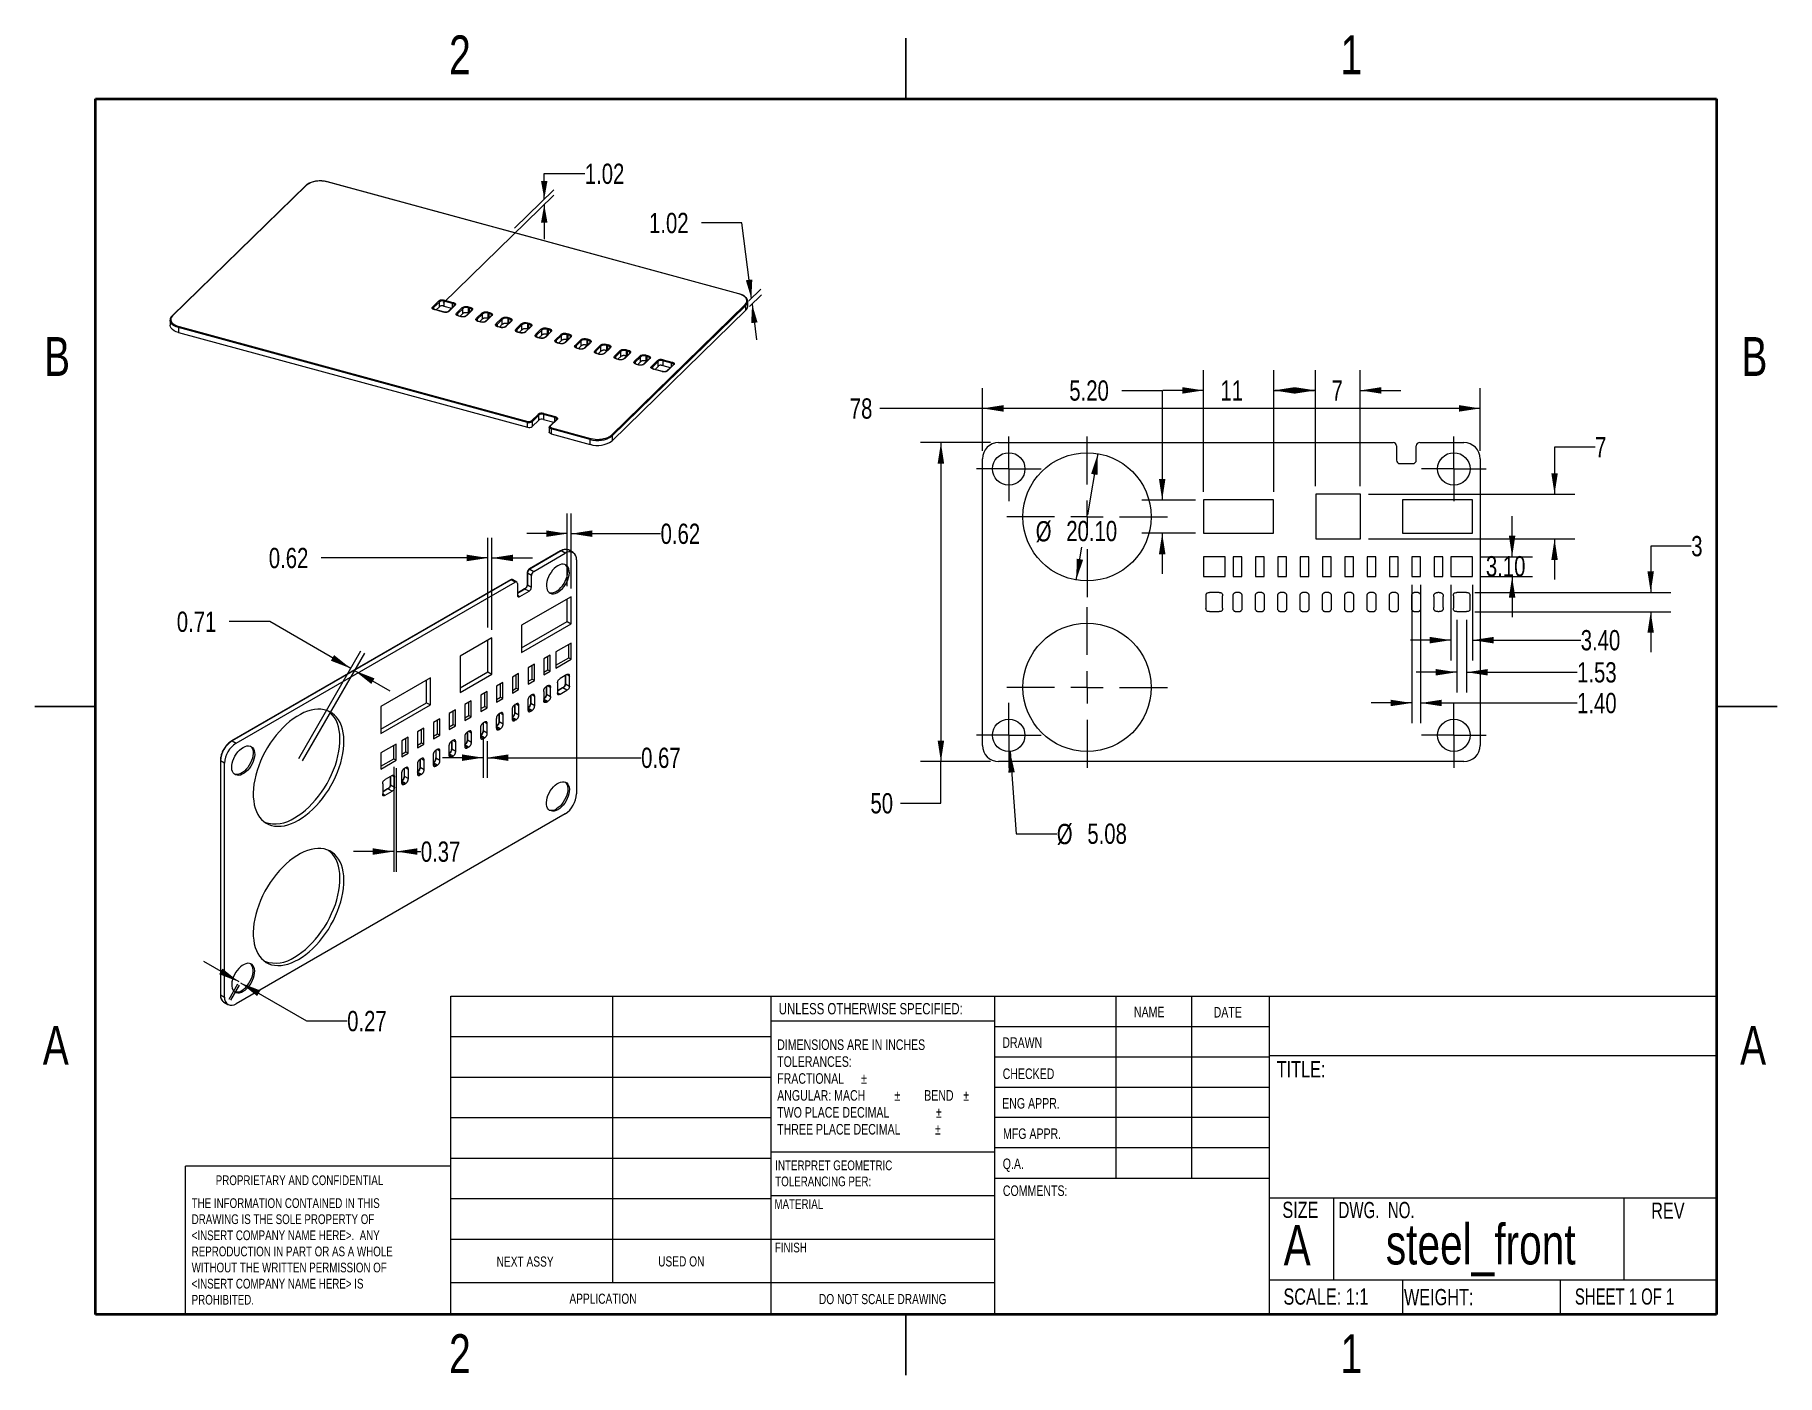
# Model space of a CAD drawing. Header units: millimetres. Extents: x 3 to 276, y 3 to 213.
import ezdxf

# ---------------------------------------------------------------- set-up
doc = ezdxf.new("R2010")
doc.units = ezdxf.units.MM
doc.styles.add('SLDTEXTSTYLE0', font='TXT', dxfattribs={"width": 0.75})
doc.styles.add('SLDTEXTSTYLE1', font='TXT', dxfattribs={"width": 0.6875})
doc.styles.add('SLDTEXTSTYLE2', font='TXT', dxfattribs={"width": 0.694444})
doc.dimstyles.new('SLDDIMSTYLE0', dxfattribs={"dimtxt": 3.175, "dimasz": 3.302, "dimexe": 0, "dimexo": 0.0625, "dimgap": 0.79375, "dimtad": 0, "dimtih": 1, "dimtoh": 1, "dimrnd": 1e-09, "dimzin": 12, "dimdsep": 46, "dimtxsty": 'SLDTEXTSTYLE0', "dimsah": 1, "dimcen": 0.09, "dimadec": 0, "dimazin": 3, "dimtfac": 1, "dimtmove": 0, "dimatfit": 0, "dimfxl": 0, "dimfrac": 2, "dimtolj": 1, "dimtzin": 12, "dimarcsym": 0})
doc.dimstyles.new('SLDDIMSTYLE1', dxfattribs={"dimtxt": 3.175, "dimasz": 3.302, "dimexe": 0, "dimexo": 0.0625, "dimgap": 0.79375, "dimtad": 0, "dimtih": 1, "dimtoh": 1, "dimrnd": 1e-09, "dimzin": 12, "dimdsep": 46, "dimtxsty": 'SLDTEXTSTYLE0', "dimsah": 1, "dimcen": 0.09, "dimadec": 0, "dimazin": 3, "dimtfac": 1, "dimtofl": 0, "dimtmove": 0, "dimatfit": 3, "dimfxl": 0, "dimfrac": 2, "dimtolj": 1, "dimtzin": 12, "dimarcsym": 0})
doc.dimstyles.new('SLDDIMSTYLE2', dxfattribs={"dimtxt": 3.175, "dimasz": 3.302, "dimexe": 0, "dimexo": 0.0625, "dimgap": 0.79375, "dimtad": 0, "dimtih": 1, "dimtoh": 1, "dimrnd": 1e-09, "dimzin": 4, "dimdsep": 46, "dimtxsty": 'SLDTEXTSTYLE0', "dimsah": 1, "dimcen": 0, "dimadec": 0, "dimazin": 1, "dimtfac": 1, "dimtofl": 0, "dimtmove": 0, "dimatfit": 3, "dimfxl": 0, "dimfrac": 2, "dimtolj": 1, "dimtzin": 12, "dimarcsym": 0})
doc.dimstyles.new('SLDDIMSTYLE3', dxfattribs={"dimtxt": 3.175, "dimasz": 3.302, "dimexe": 0, "dimexo": 0.0625, "dimgap": 0.79375, "dimtad": 0, "dimtih": 1, "dimtoh": 1, "dimrnd": 1e-09, "dimzin": 12, "dimdsep": 46, "dimtxsty": 'SLDTEXTSTYLE0', "dimsah": 1, "dimcen": 0, "dimadec": 0, "dimazin": 3, "dimtfac": 1, "dimtofl": 0, "dimtmove": 0, "dimatfit": 3, "dimfxl": 0, "dimfrac": 2, "dimtolj": 1, "dimtzin": 12, "dimarcsym": 0})
doc.dimstyles.new('SLDDIMSTYLE4', dxfattribs={"dimtxt": 3.175, "dimasz": 3.302, "dimexe": 0, "dimexo": 0.0625, "dimgap": 0.79375, "dimtad": 0, "dimtih": 1, "dimtoh": 1, "dimrnd": 1e-09, "dimzin": 4, "dimdsep": 46, "dimtxsty": 'SLDTEXTSTYLE0', "dimsah": 1, "dimcen": 0.09, "dimadec": 0, "dimazin": 1, "dimtfac": 1, "dimtmove": 0, "dimatfit": 0, "dimfxl": 0, "dimfrac": 2, "dimtolj": 1, "dimtzin": 12, "dimarcsym": 0})
doc.dimstyles.new('SLDDIMSTYLE5', dxfattribs={"dimtxt": 3.175, "dimasz": 3.302, "dimexe": 0, "dimexo": 0.0625, "dimgap": 0.79375, "dimtad": 0, "dimtih": 1, "dimtoh": 1, "dimrnd": 1e-09, "dimdsep": 46, "dimtxsty": 'SLDTEXTSTYLE0', "dimsah": 1, "dimcen": 0.09, "dimadec": 0, "dimazin": 2, "dimtfac": 1, "dimtmove": 0, "dimatfit": 0, "dimfxl": 0, "dimfrac": 2, "dimtolj": 1, "dimtzin": 12, "dimarcsym": 0})

msp = doc.modelspace()

# ---------------------------------------------------------------- texts
at = {"color": 7, "linetype": 'Continuous', "lineweight": 0}
for s, insert, char_height, attachment_point, style in [('2', (69.789, 213.146), 6.096, 2, 'SLDTEXTSTYLE0'), ('1', (209.489, 213.146), 6.096, 2, 'SLDTEXTSTYLE0'), ('B', (6.653, 165.871), 6.096, 2, 'SLDTEXTSTYLE0'), ('B', (272.653, 165.871), 6.096, 2, 'SLDTEXTSTYLE0'), ('UNLESS OTHERWISE SPECIFIED:', (119.758, 61.499), 1.778, 1, 'SLDTEXTSTYLE0'), ('NAME', (175.424, 60.923), 1.651, 1, 'SLDTEXTSTYLE0'), ('DATE', (187.915, 60.879), 1.651, 1, 'SLDTEXTSTYLE0'), ('A', (6.457, 57.921), 6.096, 2, 'SLDTEXTSTYLE0'), ('A', (272.457, 57.921), 6.096, 2, 'SLDTEXTSTYLE0'), ('DRAWN', (154.797, 56.123), 1.651, 1, 'SLDTEXTSTYLE0'), ('TITLE:', (197.793, 52.393), 2.54, 1, 'SLDTEXTSTYLE0'), ('CHECKED', (154.851, 51.237), 1.651, 1, 'SLDTEXTSTYLE0'), ('ENG APPR.', (154.777, 46.601), 1.651, 1, 'SLDTEXTSTYLE0'), ('MFG APPR.', (154.903, 41.845), 1.651, 1, 'SLDTEXTSTYLE0'), ('Q.A.', (154.862, 37.123), 1.651, 1, 'SLDTEXTSTYLE0'), ('PROPRIETARY AND CONFIDENTIAL', (31.53, 34.483), 1.524, 1, 'SLDTEXTSTYLE0'), ('COMMENTS:', (154.884, 32.909), 1.651, 1, 'SLDTEXTSTYLE0'), ('MATERIAL', (119.08, 30.753), 1.524, 1, 'SLDTEXTSTYLE0'), ('SIZE', (198.68, 30.358), 2.54, 1, 'SLDTEXTSTYLE0'), ('DWG.  NO.', (207.481, 30.323), 2.54, 1, 'SLDTEXTSTYLE2'), ('REV', (256.485, 30.223), 2.54, 1, 'SLDTEXTSTYLE0'), ('A', (198.88, 26.724), 6.35, 1, 'SLDTEXTSTYLE0'), ('steel_front', (229.77, 26.873), 6.35, 2, 'SLDTEXTSTYLE0'), ('FINISH', (119.15, 23.938), 1.524, 1, 'SLDTEXTSTYLE0'), ('NEXT ASSY', (75.542, 21.771), 1.5875, 1, 'SLDTEXTSTYLE0'), ('USED ON', (100.854, 21.798), 1.5875, 1, 'SLDTEXTSTYLE0'), ('SCALE: 1:1', (198.849, 16.765), 2.54, 1, 'SLDTEXTSTYLE0'), ('WEIGHT:', (217.74, 16.678), 2.54, 1, 'SLDTEXTSTYLE0'), ('SHEET 1 OF 1', (244.531, 16.773), 2.54, 1, 'SLDTEXTSTYLE1'), ('APPLICATION', (86.95, 15.95), 1.5875, 1, 'SLDTEXTSTYLE0'), ('DO NOT SCALE DRAWING', (136.054, 15.895), 1.5875, 2, 'SLDTEXTSTYLE0'), ('2', (69.789, 9.588), 6.096, 2, 'SLDTEXTSTYLE0'), ('1', (209.489, 9.588), 6.096, 2, 'SLDTEXTSTYLE0')]:
    msp.add_mtext(s, dxfattribs=dict(at, insert=insert, char_height=char_height, attachment_point=attachment_point, style=style))

# ---------------------------------------------------------------- blocks, each defined once
blk = doc.blocks.new('SW_NOTE_0')
at = {"color": 0, "linetype": 'Continuous', "lineweight": 0, "char_height": 1.524, "attachment_point": 1, "style": 'SLDTEXTSTYLE0'}
for s, insert in [('INTERPRET GEOMETRIC', (0, 1.96)), ('TOLERANCING PER:', (0, -0.56))]:
    blk.add_mtext(s, dxfattribs=dict(at, insert=insert))
blk = doc.blocks.new('SW_NOTE_1')
at = {"color": 0, "linetype": 'Continuous', "lineweight": 0, "char_height": 1.651, "attachment_point": 1, "style": 'SLDTEXTSTYLE0'}
for s, insert in [('DIMENSIONS ARE IN INCHES', (0, 2.13)), ('TOLERANCES:', (0, -0.52)), ('FRACTIONAL', (0, -3.17)), ('%%p', (13.15, -3.17)), ('ANGULAR: MACH', (0, -5.82)), ('%%p', (18.37, -5.82)), ('BEND', (23.04, -5.82)), ('%%p', (29.16, -5.82)), ('TWO PLACE DECIMAL', (0, -8.48)), ('%%p', (24.88, -8.48)), ('THREE PLACE DECIMAL', (0, -11.13)), ('%%p', (24.73, -11.13))]:
    blk.add_mtext(s, dxfattribs=dict(at, insert=insert))
blk = doc.blocks.new('SW_NOTE_2')
at = {"color": 0, "linetype": 'Continuous', "lineweight": 0, "char_height": 1.524, "attachment_point": 1, "style": 'SLDTEXTSTYLE0'}
for s, insert in [('THE INFORMATION CONTAINED IN THIS', (0, 1.96)), ('DRAWING IS THE SOLE PROPERTY OF', (0, -0.56)), ('<INSERT COMPANY NAME HERE>.  ANY', (0, -3.08)), ('WITHOUT THE WRITTEN PERMISSION OF', (0, -8.13)), ('REPRODUCTION IN PART OR AS A WHOLE', (0, -5.61)), ('<INSERT COMPANY NAME HERE> IS', (0, -10.66)), ('PROHIBITED.', (0, -13.18))]:
    blk.add_mtext(s, dxfattribs=dict(at, insert=insert))
blk = doc.blocks.new('_D')
at = {"color": 7, "linetype": 'Continuous', "lineweight": 0}
for p, q in [((113.99, 183.77), (107.64, 183.77)), ((115.47, 171.92), (113.99, 183.77)), ((115.08, 171.55), (116.95, 173.37)), ((115.19, 170.65), (117.06, 172.47)), ((115.58, 171.02), (116.27, 165.43))]:
    blk.add_line(p, q, dxfattribs=at)
for points in [[(115.47, 171.92), (115.61, 174.89), (114.6, 174.77)], [(115.58, 171.02), (115.44, 168.05), (116.44, 168.18)]]:
    blk.add_solid(points, dxfattribs=at)
at = {"color": 7, "linetype": 'Continuous', "lineweight": 0, "insert": (99.43, 185.34), "char_height": 3.175, "attachment_point": 1, "style": 'SLDTEXTSTYLE0'}
blk.add_mtext('1.02', dxfattribs=at)
blk = doc.blocks.new('_D_1')
at = {"color": 7, "linetype": 'Continuous', "lineweight": 0}
for p, q in [((83.01, 187.52), (83.01, 191.48)), ((83.01, 191.48), (89.36, 191.48)), ((78.32, 182.94), (84.49, 188.96)), ((67.16, 171.18), (84.49, 188.09)), ((83.01, 186.64), (83.01, 181.2))]:
    blk.add_line(p, q, dxfattribs=at)
for points in [[(83.01, 187.52), (83.51, 190.35), (82.5, 190.35)], [(83.01, 186.64), (82.5, 183.81), (83.51, 183.81)]]:
    blk.add_solid(points, dxfattribs=at)
at = {"color": 7, "linetype": 'Continuous', "lineweight": 0, "insert": (89.36, 193.05), "char_height": 3.175, "attachment_point": 1, "style": 'SLDTEXTSTYLE0'}
blk.add_mtext('1.02', dxfattribs=at)
blk = doc.blocks.new('_D_2')
at = {"color": 7, "linetype": 'Continuous', "lineweight": 0}
for p, q in [((152.95, 149.33), (141.99, 149.33)), ((145.17, 149.33), (145.17, 99.33)), ((152.95, 99.33), (141.99, 99.33)), ((145.17, 92.81), (145.17, 99.33)), ((138.82, 92.81), (145.17, 92.81))]:
    blk.add_line(p, q, dxfattribs=at)
for points in [[(145.17, 149.33), (144.66, 146.03), (145.68, 146.03)], [(145.17, 99.33), (145.68, 102.64), (144.66, 102.64)]]:
    blk.add_solid(points, dxfattribs=at)
at = {"color": 7, "linetype": 'Continuous', "lineweight": 0, "insert": (134.13, 94.39), "char_height": 3.175, "attachment_point": 1, "style": 'SLDTEXTSTYLE0'}
blk.add_mtext('50', dxfattribs=at)
blk = doc.blocks.new('_D_3')
at = {"color": 7, "linetype": 'Continuous', "lineweight": 0}
for p, q in [((151.68, 148.06), (151.68, 157.87)), ((229.68, 148.06), (229.68, 157.87)), ((151.68, 154.69), (135.58, 154.69)), ((229.68, 154.69), (151.68, 154.69))]:
    blk.add_line(p, q, dxfattribs=at)
for points in [[(151.68, 154.69), (154.98, 154.18), (154.98, 155.2)], [(229.68, 154.69), (226.38, 155.2), (226.38, 154.18)]]:
    blk.add_solid(points, dxfattribs=at)
at = {"color": 7, "linetype": 'Continuous', "lineweight": 0, "insert": (130.89, 156.26), "char_height": 3.175, "attachment_point": 1, "style": 'SLDTEXTSTYLE0'}
blk.add_mtext('78', dxfattribs=at)
blk = doc.blocks.new('_D_4')
at = {"color": 7, "linetype": 'Continuous', "lineweight": 0}
for p, q in [((169.76, 147.61), (168.13, 138.03)), ((166.39, 127.79), (167.27, 132.92))]:
    blk.add_line(p, q, dxfattribs=at)
for points in [[(169.76, 147.61), (168.71, 144.44), (169.71, 144.26)], [(166.39, 127.79), (167.45, 130.96), (166.45, 131.13)]]:
    blk.add_solid(points, dxfattribs=at)
at = {"color": 7, "linetype": 'Continuous', "lineweight": 0, "char_height": 3.175, "attachment_point": 1, "style": 'SLDTEXTSTYLE0'}
for s, insert in [('%%c', (160.03, 137.02)), ('20.10', (164.82, 137.06))]:
    blk.add_mtext(s, dxfattribs=dict(at, insert=insert))
blk = doc.blocks.new('_D_5')
at = {"color": 7, "linetype": 'Continuous', "lineweight": 0}
for p, q in [((156, 100.93), (156.98, 88.03)), ((156.98, 88.03), (163.33, 88.03))]:
    blk.add_line(p, q, dxfattribs=at)
blk.add_solid([(156, 100.93), (155.74, 97.6), (156.75, 97.68)], dxfattribs=at)
at = {"color": 7, "linetype": 'Continuous', "lineweight": 0, "char_height": 3.175, "attachment_point": 1, "style": 'SLDTEXTSTYLE0'}
for s, insert in [('%%c', (163.33, 89.57)), ('5.08', (168.12, 89.62))]:
    blk.add_mtext(s, dxfattribs=dict(at, insert=insert))
blk = doc.blocks.new('_D_6')
at = {"color": 7, "linetype": 'Continuous', "lineweight": 0}
for p, q in [((186.32, 141.6), (186.32, 160.68)), ((197.32, 141.6), (197.32, 160.68)), ((186.32, 157.51), (179.97, 157.51)), ((197.32, 157.51), (203.67, 157.51))]:
    blk.add_line(p, q, dxfattribs=at)
for points in [[(186.32, 157.51), (183.01, 158.02), (183.01, 157)], [(197.32, 157.51), (200.62, 157), (200.62, 158.02)]]:
    blk.add_solid(points, dxfattribs=at)
at = {"color": 7, "linetype": 'Continuous', "lineweight": 0, "insert": (188.98, 159.08), "char_height": 3.175, "attachment_point": 1, "style": 'SLDTEXTSTYLE0'}
blk.add_mtext('11', dxfattribs=at)
blk = doc.blocks.new('_D_7')
at = {"color": 7, "linetype": 'Continuous', "lineweight": 0}
for p, q in [((173.5, 157.51), (179.85, 157.51)), ((179.85, 157.51), (179.85, 140.33)), ((185.05, 140.33), (176.67, 140.33)), ((185.05, 135.13), (176.67, 135.13)), ((179.85, 135.13), (179.85, 128.78))]:
    blk.add_line(p, q, dxfattribs=at)
for points in [[(179.85, 140.33), (180.36, 143.64), (179.34, 143.64)], [(179.85, 135.13), (179.34, 131.83), (180.36, 131.83)]]:
    blk.add_solid(points, dxfattribs=at)
at = {"color": 7, "linetype": 'Continuous', "lineweight": 0, "insert": (165.29, 159.08), "char_height": 3.175, "attachment_point": 1, "style": 'SLDTEXTSTYLE0'}
blk.add_mtext('5.20', dxfattribs=at)
blk = doc.blocks.new('_D_8')
at = {"color": 7, "linetype": 'Continuous', "lineweight": 0}
for p, q in [((247.69, 148.63), (241.34, 148.63)), ((241.34, 148.63), (241.34, 141.23)), ((212.17, 141.23), (244.52, 141.23)), ((212.17, 134.23), (244.52, 134.23)), ((241.34, 134.23), (241.34, 127.88))]:
    blk.add_line(p, q, dxfattribs=at)
for points in [[(241.34, 141.23), (241.85, 144.54), (240.83, 144.54)], [(241.34, 134.23), (240.83, 130.93), (241.85, 130.93)]]:
    blk.add_solid(points, dxfattribs=at)
at = {"color": 7, "linetype": 'Continuous', "lineweight": 0, "insert": (247.69, 150.2), "char_height": 3.17, "attachment_point": 1, "style": 'SLDTEXTSTYLE0'}
blk.add_mtext('7', dxfattribs=at)
blk = doc.blocks.new('_D_9')
at = {"color": 7, "linetype": 'Continuous', "lineweight": 0}
for p, q in [((203.9, 142.5), (203.9, 160.68)), ((210.9, 142.5), (210.9, 160.68)), ((203.9, 157.51), (197.55, 157.51)), ((210.9, 157.51), (217.25, 157.51))]:
    blk.add_line(p, q, dxfattribs=at)
for points in [[(203.9, 157.51), (200.6, 158.02), (200.6, 157)], [(210.9, 157.51), (214.2, 157), (214.2, 158.02)]]:
    blk.add_solid(points, dxfattribs=at)
at = {"color": 7, "linetype": 'Continuous', "lineweight": 0, "insert": (206.39, 159.08), "char_height": 3.17, "attachment_point": 1, "style": 'SLDTEXTSTYLE0'}
blk.add_mtext('7', dxfattribs=at)
blk = doc.blocks.new('_D_10')
at = {"color": 7, "linetype": 'Continuous', "lineweight": 0}
for p, q in [((234.69, 131.43), (234.69, 137.78)), ((229.76, 131.43), (237.86, 131.43)), ((229.76, 128.33), (237.86, 128.33)), ((234.69, 128.33), (234.69, 121.98))]:
    blk.add_line(p, q, dxfattribs=at)
for points in [[(234.69, 131.43), (235.2, 134.74), (234.18, 134.74)], [(234.69, 128.33), (234.18, 125.03), (235.2, 125.03)]]:
    blk.add_solid(points, dxfattribs=at)
at = {"color": 7, "linetype": 'Continuous', "lineweight": 0, "insert": (230.58, 131.54), "char_height": 3.175, "attachment_point": 1, "style": 'SLDTEXTSTYLE0'}
blk.add_mtext('3.10', dxfattribs=at)
blk = doc.blocks.new('_D_11')
at = {"color": 7, "linetype": 'Continuous', "lineweight": 0}
for p, q in [((225.09, 127.06), (225.09, 115.2)), ((228.49, 127.06), (228.49, 115.2)), ((225.09, 118.37), (218.74, 118.37)), ((228.49, 118.37), (245.44, 118.37))]:
    blk.add_line(p, q, dxfattribs=at)
for points in [[(225.09, 118.37), (221.79, 118.88), (221.79, 117.86)], [(228.49, 118.37), (231.79, 117.86), (231.79, 118.88)]]:
    blk.add_solid(points, dxfattribs=at)
at = {"color": 7, "linetype": 'Continuous', "lineweight": 0, "insert": (245.44, 119.95), "char_height": 3.175, "attachment_point": 1, "style": 'SLDTEXTSTYLE0'}
blk.add_mtext('3.40', dxfattribs=at)
blk = doc.blocks.new('_D_12')
at = {"color": 7, "linetype": 'Continuous', "lineweight": 0}
for p, q in [((226.02, 121.56), (226.02, 110.16)), ((227.56, 121.56), (227.56, 110.16)), ((226.02, 113.34), (219.67, 113.34)), ((227.56, 113.34), (244.87, 113.34))]:
    blk.add_line(p, q, dxfattribs=at)
for points in [[(226.02, 113.34), (222.72, 113.84), (222.72, 112.83)], [(227.56, 113.34), (230.86, 112.83), (230.86, 113.84)]]:
    blk.add_solid(points, dxfattribs=at)
at = {"color": 7, "linetype": 'Continuous', "lineweight": 0, "insert": (244.87, 114.91), "char_height": 3.175, "attachment_point": 1, "style": 'SLDTEXTSTYLE0'}
blk.add_mtext('1.53', dxfattribs=at)
blk = doc.blocks.new('_D_13')
at = {"color": 7, "linetype": 'Continuous', "lineweight": 0}
for p, q in [((262.76, 133.11), (256.41, 133.11)), ((256.41, 133.11), (256.41, 125.83)), ((228.83, 125.83), (259.58, 125.83)), ((228.83, 122.83), (259.58, 122.83)), ((256.41, 122.83), (256.41, 116.48))]:
    blk.add_line(p, q, dxfattribs=at)
for points in [[(256.41, 125.83), (256.91, 129.14), (255.9, 129.14)], [(256.41, 122.83), (255.9, 119.53), (256.91, 119.53)]]:
    blk.add_solid(points, dxfattribs=at)
at = {"color": 7, "linetype": 'Continuous', "lineweight": 0, "insert": (262.76, 134.69), "char_height": 3.17, "attachment_point": 1, "style": 'SLDTEXTSTYLE0'}
blk.add_mtext('3', dxfattribs=at)
blk = doc.blocks.new('_D_14')
at = {"color": 7, "linetype": 'Continuous', "lineweight": 0}
for p, q in [((218.95, 127.06), (218.95, 105.35)), ((220.35, 127.06), (220.35, 105.35)), ((218.95, 108.52), (212.6, 108.52)), ((220.35, 108.52), (244.87, 108.52))]:
    blk.add_line(p, q, dxfattribs=at)
for points in [[(218.95, 108.52), (215.65, 109.03), (215.65, 108.02)], [(220.35, 108.52), (223.65, 108.02), (223.65, 109.03)]]:
    blk.add_solid(points, dxfattribs=at)
at = {"color": 7, "linetype": 'Continuous', "lineweight": 0, "insert": (244.87, 110.1), "char_height": 3.175, "attachment_point": 1, "style": 'SLDTEXTSTYLE0'}
blk.add_mtext('1.40', dxfattribs=at)
blk = doc.blocks.new('SW_CENTERMARKSYMBOL_0')
at = {"color": 0, "linetype": 'Continuous', "lineweight": 0}
for p, q in [((0, 2.54), (0, 5.08)), ((-2.54, 0), (-5.08, 0)), ((0, 0), (-2.54, 0)), ((0, 0), (0, 2.54)), ((0, 0), (0, -2.54)), ((0, 0), (2.54, 0)), ((2.54, 0), (5.08, 0)), ((0, -2.54), (0, -5.08))]:
    blk.add_line(p, q, dxfattribs=at)
blk = doc.blocks.new('SW_CENTERMARKSYMBOL_1')
at = {"color": 0, "linetype": 'Continuous', "lineweight": 0}
for p, q in [((0, 2.54), (0, 5.08)), ((-2.54, 0), (-5.08, 0)), ((0, 0), (-2.54, 0)), ((0, 0), (0, 2.54)), ((0, 0), (0, -2.54)), ((0, 0), (2.54, 0)), ((2.54, 0), (5.08, 0)), ((0, -2.54), (0, -5.08))]:
    blk.add_line(p, q, dxfattribs=at)
blk = doc.blocks.new('SW_CENTERMARKSYMBOL_2')
at = {"color": 0, "linetype": 'Continuous', "lineweight": 0}
for p, q in [((0, 2.54), (0, 5.08)), ((-2.54, 0), (-5.08, 0)), ((0, 0), (-2.54, 0)), ((0, 0), (0, 2.54)), ((0, 0), (0, -2.54)), ((0, 0), (2.54, 0)), ((2.54, 0), (5.08, 0)), ((0, -2.54), (0, -5.08))]:
    blk.add_line(p, q, dxfattribs=at)
blk = doc.blocks.new('SW_CENTERMARKSYMBOL_3')
at = {"color": 0, "linetype": 'Continuous', "lineweight": 0}
for p, q in [((0, 2.54), (0, 5.08)), ((-2.54, 0), (-5.08, 0)), ((0, 0), (-2.54, 0)), ((0, 0), (0, 2.54)), ((0, 0), (0, -2.54)), ((0, 0), (2.54, 0)), ((2.54, 0), (5.08, 0)), ((0, -2.54), (0, -5.08))]:
    blk.add_line(p, q, dxfattribs=at)
blk = doc.blocks.new('SW_CENTERMARKSYMBOL_4')
at = {"color": 0, "linetype": 'Continuous', "lineweight": 0}
for p, q in [((0, 5.08), (0, 12.59)), ((-5.08, 0), (-12.59, 0)), ((0, 0), (-2.54, 0)), ((0, 0), (0, 2.54)), ((0, 0), (0, -2.54)), ((0, 0), (2.54, 0)), ((5.08, 0), (12.59, 0)), ((0, -5.08), (0, -12.59))]:
    blk.add_line(p, q, dxfattribs=at)
blk = doc.blocks.new('SW_CENTERMARKSYMBOL_5')
at = {"color": 0, "linetype": 'Continuous', "lineweight": 0}
for p, q in [((0, 5.08), (0, 12.59)), ((-5.08, 0), (-12.59, 0)), ((0, 0), (-2.54, 0)), ((0, 0), (0, 2.54)), ((0, 0), (0, -2.54)), ((0, 0), (2.54, 0)), ((5.08, 0), (12.59, 0)), ((0, -5.08), (0, -12.59))]:
    blk.add_line(p, q, dxfattribs=at)
blk = doc.blocks.new('_D_15')
at = {"color": 7, "linetype": 'Continuous', "lineweight": 0}
for p, q in [((39.98, 121.27), (33.63, 121.27)), ((52.68, 113.94), (39.98, 121.27)), ((44.53, 99.82), (54.26, 116.69)), ((45.14, 99.47), (54.88, 116.34)), ((53.29, 113.59), (58.79, 110.41))]:
    blk.add_line(p, q, dxfattribs=at)
for points in [[(52.68, 113.94), (50.07, 116.03), (49.56, 115.15)], [(53.29, 113.59), (55.9, 111.5), (56.41, 112.38)]]:
    blk.add_solid(points, dxfattribs=at)
at = {"color": 7, "linetype": 'Continuous', "lineweight": 0, "insert": (25.42, 122.84), "char_height": 3.175, "attachment_point": 1, "style": 'SLDTEXTSTYLE0'}
blk.add_mtext('0.71', dxfattribs=at)
blk = doc.blocks.new('_D_16')
at = {"color": 7, "linetype": 'Continuous', "lineweight": 0}
for p, q in [((35.17, 64.81), (29.67, 67.98)), ((34.96, 64.44), (33.58, 62.06)), ((35.2, 64.3), (33.82, 61.92)), ((35.41, 64.67), (45.77, 58.69)), ((45.77, 58.69), (52.12, 58.69))]:
    blk.add_line(p, q, dxfattribs=at)
for points in [[(35.17, 64.81), (32.57, 66.9), (32.06, 66.02)], [(35.41, 64.67), (38.01, 62.58), (38.52, 63.46)]]:
    blk.add_solid(points, dxfattribs=at)
at = {"color": 7, "linetype": 'Continuous', "lineweight": 0, "insert": (52.12, 60.26), "char_height": 3.175, "attachment_point": 1, "style": 'SLDTEXTSTYLE0'}
blk.add_mtext('0.27', dxfattribs=at)
blk = doc.blocks.new('_D_17')
at = {"color": 7, "linetype": 'Continuous', "lineweight": 0}
for p, q in [((74.17, 120.36), (74.17, 134.43)), ((74.79, 120.01), (74.79, 134.43)), ((74.17, 131.25), (48.05, 131.25)), ((74.79, 131.25), (81.14, 131.25))]:
    blk.add_line(p, q, dxfattribs=at)
for points in [[(74.17, 131.25), (70.87, 131.76), (70.87, 130.74)], [(74.79, 131.25), (78.09, 130.74), (78.09, 131.76)]]:
    blk.add_solid(points, dxfattribs=at)
at = {"color": 7, "linetype": 'Continuous', "lineweight": 0, "insert": (39.84, 132.83), "char_height": 3.175, "attachment_point": 1, "style": 'SLDTEXTSTYLE0'}
blk.add_mtext('0.62', dxfattribs=at)
blk = doc.blocks.new('_D_18')
at = {"color": 7, "linetype": 'Continuous', "lineweight": 0}
for p, q in [((86.61, 126.81), (86.61, 138.24)), ((87.23, 126.45), (87.23, 138.24)), ((86.61, 135.06), (80.26, 135.06)), ((87.23, 135.06), (101.24, 135.06))]:
    blk.add_line(p, q, dxfattribs=at)
for points in [[(86.61, 135.06), (83.31, 135.57), (83.31, 134.55)], [(87.23, 135.06), (90.53, 134.55), (90.53, 135.57)]]:
    blk.add_solid(points, dxfattribs=at)
at = {"color": 7, "linetype": 'Continuous', "lineweight": 0, "insert": (101.24, 136.63), "char_height": 3.175, "attachment_point": 1, "style": 'SLDTEXTSTYLE0'}
blk.add_mtext('0.62', dxfattribs=at)
blk = doc.blocks.new('_D_19')
at = {"color": 7, "linetype": 'Continuous', "lineweight": 0}
for p, q in [((59.44, 98.5), (59.44, 82.06)), ((59.81, 98.29), (59.81, 82.06)), ((59.44, 85.24), (53.09, 85.24)), ((59.81, 85.24), (63.66, 85.24))]:
    blk.add_line(p, q, dxfattribs=at)
for points in [[(59.44, 85.24), (56.14, 85.75), (56.14, 84.73)], [(59.81, 85.24), (63.11, 84.73), (63.11, 85.75)]]:
    blk.add_solid(points, dxfattribs=at)
at = {"color": 7, "linetype": 'Continuous', "lineweight": 0, "insert": (63.66, 86.81), "char_height": 3.175, "attachment_point": 1, "style": 'SLDTEXTSTYLE0'}
blk.add_mtext('0.37', dxfattribs=at)
blk = doc.blocks.new('_D_20')
at = {"color": 7, "linetype": 'Continuous', "lineweight": 0}
for p, q in [((73.42, 102.97), (73.42, 96.78)), ((74.08, 102.55), (74.08, 96.78)), ((73.42, 99.95), (67.07, 99.95)), ((74.08, 99.95), (98.19, 99.95))]:
    blk.add_line(p, q, dxfattribs=at)
for points in [[(73.42, 99.95), (70.12, 100.46), (70.12, 99.44)], [(74.08, 99.95), (77.38, 99.44), (77.38, 100.46)]]:
    blk.add_solid(points, dxfattribs=at)
at = {"color": 7, "linetype": 'Continuous', "lineweight": 0, "insert": (98.19, 101.52), "char_height": 3.175, "attachment_point": 1, "style": 'SLDTEXTSTYLE0'}
blk.add_mtext('0.67', dxfattribs=at)

# ---------------------------------------------------------------- dimensions: what is measured, and where the dimension line sits
at = {"color": 7, "linetype": 'Continuous', "lineweight": 0}
for base, p1, p2, angle, dimstyle, picture, middle in [((83.006, 187.515), (66.571, 170.604), (77.728, 182.364), 90, 'SLDDIMSTYLE0', '_D_1', (83.006, 191.48)), ((115.465, 171.924), (114.599, 170.067), (114.486, 170.969), 277.1028, 'SLDDIMSTYLE0', '_D', (113.989, 183.77)), ((179.848, 135.135), (186.315, 140.335), (186.315, 135.135), 90, 'SLDDIMSTYLE4', '_D_7', (179.848, 157.508)), ((241.342, 134.235), (210.903, 141.235), (210.903, 134.235), 90, 'SLDDIMSTYLE0', '_D_8', (241.342, 148.627)), ((145.167, 99.335), (154.218, 149.335), (154.218, 99.335), 90, 'SLDDIMSTYLE1', '_D_2', (145.167, 92.815)), ((234.689, 131.435), (228.49, 128.335), (228.49, 131.435), 90, 'SLDDIMSTYLE4', '_D_10', (234.689, 129.963)), ((256.406, 122.835), (227.557, 125.835), (227.557, 122.835), 90, 'SLDDIMSTYLE0', '_D_13', (256.406, 133.114)), ((52.677, 113.944), (44.508, 98.368), (43.891, 98.725), 330.00269, 'SLDDIMSTYLE5', '_D_15', (39.984, 121.271)), ((35.171, 64.807), (35.83, 65.404), (35.594, 65.541), 330.00269, 'SLDDIMSTYLE5', '_D_16', (45.766, 58.69))]:
    dim = msp.add_linear_dim(base=base, p1=p1, p2=p2, angle=angle, dimstyle=dimstyle, dxfattribs=at)
    dim.commit()
    dim.dimension.update_dxf_attribs({"geometry": picture, "text_midpoint": middle, "dimtype": 160})
for base, p1, p2, dimstyle, picture, middle in [((186.315, 157.508), (197.315, 140.335), (186.315, 140.335), 'SLDDIMSTYLE0', '_D_6', (191.327, 157.508)), ((203.903, 157.508), (210.903, 141.235), (203.903, 141.235), 'SLDDIMSTYLE0', '_D_9', (207.565, 157.508)), ((229.678, 154.692), (151.678, 146.795), (229.678, 146.795), 'SLDDIMSTYLE1', '_D_3', (133.236, 154.692)), ((86.609, 135.06), (87.226, 125.183), (86.609, 125.539), 'SLDDIMSTYLE5', '_D_18', (105.346, 135.06)), ((74.173, 131.253), (74.79, 118.738), (74.173, 119.095), 'SLDDIMSTYLE5', '_D_17', (43.949, 131.253)), ((220.353, 108.525), (218.953, 128.335), (220.353, 128.335), 'SLDDIMSTYLE4', '_D_14', (248.978, 108.525)), ((228.49, 118.373), (225.09, 128.335), (228.49, 128.335), 'SLDDIMSTYLE4', '_D_11', (249.544, 118.373)), ((227.557, 113.335), (226.024, 122.835), (227.557, 122.835), 'SLDDIMSTYLE0', '_D_12', (248.978, 113.335)), ((73.417, 99.95), (74.083, 103.824), (73.417, 104.239), 'SLDDIMSTYLE5', '_D_20', (102.299, 99.95)), ((59.438, 85.238), (59.808, 99.556), (59.438, 99.77), 'SLDDIMSTYLE5', '_D_19', (67.763, 85.238))]:
    dim = msp.add_linear_dim(base=base, p1=p1, p2=p2, dimstyle=dimstyle, dxfattribs=at)
    dim.commit()
    dim.dimension.update_dxf_attribs({"geometry": picture, "text_midpoint": middle, "dimtype": 160})
for p1, p2, dimstyle, picture, middle in [((166.393, 127.79), (169.762, 147.605), 'SLDDIMSTYLE2', '_D_4', (167.7, 135.476)), ((155.613, 105.995), (155.998, 100.93), 'SLDDIMSTYLE3', '_D_5', (169.828, 88.03))]:
    dim = msp.add_diameter_dim_2p(p1=p1, p2=p2, dimstyle=dimstyle, dxfattribs=at)
    dim.commit()
    dim.dimension.update_dxf_attribs({"geometry": picture, "text_midpoint": middle, "dimtype": 163})

# ---------------------------------------------------------------- linework, layer by layer
at = {"color": 7, "linetype": 'Continuous', "lineweight": 15}
for p, q in [((139.7, 212.725), (139.7, 203.2)), ((139.7, 203.2), (139.7, 212.725)), ((45.638, 189.638), (24.674, 169.177)), ((45.726, 189.656), (24.762, 169.195)), ((113.478, 172.648), (48.987, 190.175)), ((113.512, 172.662), (49.02, 190.189)), ((65.556, 170.624), (66.459, 171.505)), ((66.571, 171.366), (65.669, 170.485)), ((67.188, 169.796), (65.832, 170.165)), ((67.226, 169.816), (65.87, 170.185)), ((66.082, 170.127), (66.571, 170.604)), ((66.571, 170.604), (66.571, 171.366)), ((68.648, 171.112), (67.292, 171.48)), ((67.292, 171.48), (67.292, 170.718)), ((67.292, 170.718), (68.471, 170.398)), ((67.351, 171.647), (68.707, 171.279)), ((68.891, 170.809), (67.989, 169.928)), ((68.983, 170.819), (68.081, 169.938)), ((69.307, 169.664), (70.115, 170.452)), ((70.227, 170.313), (69.42, 169.525)), ((69.78, 169.115), (70.227, 169.551)), ((70.227, 169.551), (70.227, 170.313)), ((71.58, 170.015), (70.768, 169.222)), ((71.666, 170.031), (70.859, 169.243)), ((71.085, 170.449), (71.085, 169.687)), ((71.288, 170.394), (71.085, 170.449)), ((71.085, 169.687), (71.209, 169.654)), ((71.144, 170.616), (71.348, 170.561)), ((72.403, 168.823), (73.21, 169.611)), ((73.323, 169.472), (72.515, 168.684)), ((73.323, 168.71), (73.323, 169.472)), ((74.18, 169.608), (74.18, 168.846)), ((74.384, 169.553), (74.18, 169.608)), ((74.24, 169.775), (74.443, 169.72)), ((93.522, 150.507), (114.486, 170.969)), ((114.599, 170.829), (93.635, 150.368)), ((93.635, 149.606), (114.599, 170.067)), ((114.599, 170.067), (114.599, 170.829)), ((114.892, 171.44), (114.891, 171.405)), ((114.892, 170.678), (114.892, 171.44)), ((24.357, 168.506), (24.357, 168.541)), ((24.357, 168.506), (24.357, 167.744)), ((80.392, 152.488), (25.711, 167.349)), ((25.711, 167.349), (25.711, 166.587)), ((25.711, 166.587), (80.392, 151.726)), ((25.77, 167.516), (80.451, 152.655)), ((69.829, 169.079), (69.626, 169.134)), ((69.867, 169.091), (69.655, 169.149)), ((72.925, 168.237), (72.721, 168.293)), ((72.962, 168.25), (72.75, 168.308)), ((72.876, 168.273), (73.323, 168.71)), ((74.675, 169.174), (73.863, 168.381)), ((74.761, 169.189), (73.954, 168.401)), ((74.18, 168.846), (74.305, 168.812)), ((75.498, 167.982), (76.306, 168.77)), ((76.418, 168.63), (75.611, 167.842)), ((76.02, 167.396), (75.817, 167.451)), ((76.058, 167.409), (75.845, 167.466)), ((75.971, 167.432), (76.418, 167.868)), ((76.418, 167.868), (76.418, 168.63)), ((77.771, 168.332), (76.959, 167.54)), ((77.857, 168.348), (77.05, 167.56)), ((77.276, 168.767), (77.276, 168.005)), ((77.479, 168.712), (77.276, 168.767)), ((77.276, 168.005), (77.4, 167.971)), ((77.335, 168.934), (77.539, 168.878)), ((78.594, 167.14), (79.401, 167.928)), ((79.513, 167.789), (78.706, 167.001)), ((79.115, 166.555), (78.912, 166.61)), ((79.153, 166.567), (78.941, 166.625)), ((79.067, 166.591), (79.513, 167.027)), ((79.513, 167.027), (79.513, 167.789)), ((80.866, 167.491), (80.054, 166.698)), ((80.952, 167.507), (80.145, 166.719)), ((80.371, 167.926), (80.371, 167.164)), ((80.575, 167.87), (80.371, 167.926)), ((80.371, 167.164), (80.496, 167.13)), ((80.431, 168.092), (80.634, 168.037)), ((81.689, 166.299), (82.497, 167.087)), ((82.609, 166.948), (81.802, 166.16)), ((82.609, 166.186), (82.609, 166.948)), ((83.962, 166.65), (83.149, 165.857)), ((84.048, 166.665), (83.24, 165.877)), ((83.467, 167.084), (83.467, 166.322)), ((83.67, 167.029), (83.467, 167.084)), ((83.526, 167.251), (83.73, 167.196)), ((82.211, 165.714), (82.008, 165.769)), ((82.249, 165.726), (82.036, 165.784)), ((82.162, 165.75), (82.609, 166.186)), ((83.467, 166.322), (83.591, 166.288)), ((84.785, 165.458), (85.592, 166.246)), ((85.704, 166.106), (84.897, 165.318)), ((85.306, 164.872), (85.103, 164.928)), ((85.344, 164.885), (85.132, 164.942)), ((85.258, 164.908), (85.704, 165.344)), ((85.704, 165.344), (85.704, 166.106)), ((87.057, 165.809), (86.245, 165.016)), ((87.143, 165.824), (86.336, 165.036)), ((86.562, 166.243), (86.562, 165.481)), ((86.766, 166.188), (86.562, 166.243)), ((86.562, 165.481), (86.687, 165.447)), ((86.622, 166.41), (86.825, 166.354)), ((87.88, 164.616), (88.688, 165.405)), ((88.8, 165.265), (87.992, 164.477)), ((88.402, 164.031), (88.198, 164.086)), ((88.44, 164.043), (88.227, 164.101)), ((88.353, 164.067), (88.8, 164.503)), ((88.8, 164.503), (88.8, 165.265)), ((90.152, 164.967), (89.34, 164.175)), ((90.239, 164.983), (89.431, 164.195)), ((89.658, 165.402), (89.658, 164.64)), ((89.861, 165.346), (89.658, 165.402)), ((89.658, 164.64), (89.782, 164.606)), ((89.717, 165.568), (89.92, 165.513)), ((90.976, 163.775), (91.783, 164.563)), ((91.895, 164.424), (91.088, 163.636)), ((91.895, 163.662), (91.895, 164.424)), ((93.248, 164.126), (92.436, 163.333)), ((93.334, 164.142), (92.527, 163.354)), ((92.753, 164.56), (92.753, 163.798)), ((92.957, 164.505), (92.753, 164.56)), ((92.813, 164.727), (93.016, 164.672)), ((95.908, 163.886), (96.111, 163.831)), ((91.497, 163.19), (91.294, 163.245)), ((91.535, 163.202), (91.323, 163.26)), ((91.448, 163.226), (91.895, 163.662)), ((92.753, 163.798), (92.878, 163.765)), ((94.071, 162.934), (94.878, 163.722)), ((94.991, 163.583), (94.183, 162.795)), ((94.593, 162.348), (94.389, 162.404)), ((94.631, 162.361), (94.418, 162.419)), ((94.544, 162.384), (94.991, 162.821)), ((94.991, 162.821), (94.991, 163.583)), ((96.343, 163.285), (95.531, 162.492)), ((96.43, 163.3), (95.622, 162.512)), ((95.849, 163.719), (95.849, 162.957)), ((96.052, 163.664), (95.849, 163.719)), ((95.849, 162.957), (95.973, 162.923)), ((97.167, 162.093), (97.974, 162.881)), ((98.086, 162.741), (97.279, 161.953)), ((97.688, 161.507), (97.485, 161.562)), ((97.726, 161.52), (97.514, 161.577)), ((97.639, 161.543), (98.086, 161.979)), ((98.086, 161.979), (98.086, 162.741)), ((99.439, 162.443), (98.627, 161.651)), ((99.525, 162.459), (98.718, 161.671)), ((98.944, 162.878), (98.944, 162.116)), ((99.148, 162.823), (98.944, 162.878)), ((98.944, 162.116), (99.069, 162.082)), ((99.003, 163.045), (99.207, 162.989)), ((99.85, 161.304), (100.752, 162.185)), ((100.864, 162.045), (99.962, 161.165)), ((100.376, 160.807), (100.864, 161.283)), ((100.864, 161.283), (100.864, 162.045)), ((102.941, 161.792), (101.585, 162.16)), ((101.585, 162.16), (101.585, 161.398)), ((101.585, 161.398), (102.764, 161.078)), ((101.644, 162.327), (103, 161.958)), ((103.185, 161.489), (102.283, 160.608)), ((103.276, 161.499), (102.374, 160.618)), ((101.482, 160.476), (100.126, 160.845)), ((101.519, 160.496), (100.163, 160.864)), ((81, 152.742), (82.042, 153.759)), ((82.155, 153.62), (81.112, 152.603)), ((82.155, 152.858), (82.155, 153.62)), ((84.673, 153.246), (82.875, 153.735)), ((82.875, 153.735), (82.875, 152.973)), ((82.875, 152.973), (84.505, 152.53)), ((82.935, 153.901), (84.733, 153.413)), ((84.92, 152.935), (83.878, 151.918)), ((85.009, 152.953), (83.966, 151.936)), ((80.392, 151.726), (80.392, 152.488)), ((81.112, 151.841), (82.155, 152.858)), ((81.112, 152.603), (81.112, 151.841)), ((83.792, 151.729), (83.792, 150.967)), ((90.203, 149.821), (84.077, 151.486)), ((84.077, 151.486), (84.077, 150.724)), ((84.077, 150.724), (90.203, 149.059)), ((84.136, 151.653), (90.262, 149.988)), ((93.635, 150.368), (93.635, 149.606)), ((90.203, 149.059), (90.203, 149.821)), ((154.218, 149.335), (216.044, 149.335)), ((216.578, 148.801), (216.578, 146.568)), ((219.678, 146.568), (219.678, 148.801)), ((220.211, 149.335), (227.138, 149.335)), ((151.678, 101.875), (151.678, 146.795)), ((217.111, 146.035), (219.144, 146.035)), ((229.678, 146.795), (229.678, 101.875)), ((197.315, 140.335), (186.315, 140.335)), ((186.315, 140.335), (186.315, 135.135)), ((197.315, 135.135), (197.315, 140.335)), ((210.903, 141.235), (203.903, 141.235)), ((203.903, 141.235), (203.903, 134.235)), ((210.903, 134.235), (210.903, 141.235)), ((228.49, 140.335), (217.49, 140.335)), ((217.49, 140.335), (217.49, 135.135)), ((228.49, 135.135), (228.49, 140.335)), ((186.315, 135.135), (197.315, 135.135)), ((203.903, 134.235), (210.903, 134.235)), ((217.49, 135.135), (228.49, 135.135)), ((85.578, 132.349), (80.68, 129.521)), ((85.641, 132.342), (80.743, 129.515)), ((81.372, 129.152), (86.27, 131.979)), ((86.27, 131.979), (85.641, 132.342)), ((87.54, 132.105), (86.911, 132.468)), ((189.715, 131.435), (186.315, 131.435)), ((186.315, 131.435), (186.315, 128.335)), ((189.715, 128.335), (189.715, 131.435)), ((192.353, 131.435), (190.953, 131.435)), ((190.953, 131.435), (190.953, 128.335)), ((192.353, 128.335), (192.353, 131.435)), ((195.853, 131.435), (194.453, 131.435)), ((194.453, 131.435), (194.453, 128.335)), ((195.853, 128.335), (195.853, 131.435)), ((199.353, 131.435), (197.953, 131.435)), ((197.953, 131.435), (197.953, 128.335)), ((199.353, 128.335), (199.353, 131.435)), ((202.853, 131.435), (201.453, 131.435)), ((201.453, 131.435), (201.453, 128.335)), ((202.853, 128.335), (202.853, 131.435)), ((206.353, 131.435), (204.953, 131.435)), ((204.953, 131.435), (204.953, 128.335)), ((206.353, 128.335), (206.353, 131.435)), ((209.853, 131.435), (208.453, 131.435)), ((208.453, 131.435), (208.453, 128.335)), ((209.853, 128.335), (209.853, 131.435)), ((213.353, 131.435), (211.953, 131.435)), ((211.953, 131.435), (211.953, 128.335)), ((213.353, 128.335), (213.353, 131.435)), ((216.853, 131.435), (215.453, 131.435)), ((215.453, 131.435), (215.453, 128.335)), ((216.853, 128.335), (216.853, 131.435)), ((220.353, 131.435), (218.953, 131.435)), ((218.953, 131.435), (218.953, 128.335)), ((220.353, 128.335), (220.353, 131.435)), ((223.853, 131.435), (222.453, 131.435)), ((222.453, 131.435), (222.453, 128.335)), ((223.853, 128.335), (223.853, 131.435)), ((228.49, 131.435), (225.09, 131.435)), ((225.09, 131.435), (225.09, 128.335)), ((228.49, 128.335), (228.49, 131.435)), ((80.329, 128.913), (80.329, 127.09)), ((80.995, 128.499), (80.366, 128.862)), ((80.366, 128.862), (80.366, 127.038)), ((80.743, 129.515), (81.372, 129.152)), ((80.995, 126.675), (80.995, 128.499)), ((88.066, 130.942), (88.066, 94.263)), ((186.315, 128.335), (189.715, 128.335)), ((190.953, 128.335), (192.353, 128.335)), ((194.453, 128.335), (195.853, 128.335)), ((197.953, 128.335), (199.353, 128.335)), ((201.453, 128.335), (202.853, 128.335)), ((204.953, 128.335), (206.353, 128.335)), ((208.453, 128.335), (209.853, 128.335)), ((211.953, 128.335), (213.353, 128.335)), ((215.453, 128.335), (216.853, 128.335)), ((218.953, 128.335), (220.353, 128.335)), ((222.453, 128.335), (223.853, 128.335)), ((225.09, 128.335), (228.49, 128.335)), ((77.734, 127.82), (34.016, 102.582)), ((77.797, 127.814), (34.079, 102.576)), ((34.708, 102.213), (78.426, 127.451)), ((78.426, 127.451), (77.797, 127.814)), ((78.692, 127.477), (78.064, 127.84)), ((78.803, 127.233), (78.803, 125.41)), ((79.926, 126.391), (78.803, 125.743)), ((79.18, 125.192), (80.618, 126.022)), ((80.618, 126.022), (79.989, 126.385)), ((80.366, 127.038), (80.995, 126.675)), ((188.782, 125.835), (187.249, 125.835)), ((191.768, 125.835), (191.538, 125.835)), ((195.268, 125.835), (195.038, 125.835)), ((198.768, 125.835), (198.538, 125.835)), ((202.268, 125.835), (202.038, 125.835)), ((205.768, 125.835), (205.538, 125.835)), ((209.268, 125.835), (209.038, 125.835)), ((212.768, 125.835), (212.538, 125.835)), ((216.268, 125.835), (216.038, 125.835)), ((219.768, 125.835), (219.538, 125.835)), ((223.268, 125.835), (223.038, 125.835)), ((227.557, 125.835), (226.024, 125.835)), ((87.226, 125.183), (79.448, 120.692)), ((86.609, 121.293), (86.609, 124.826)), ((87.226, 120.937), (87.226, 125.183)), ((186.715, 125.301), (186.715, 123.368)), ((189.315, 123.368), (189.315, 125.301)), ((190.903, 125.2), (190.903, 123.47)), ((192.403, 123.47), (192.403, 125.2)), ((194.403, 125.2), (194.403, 123.47)), ((195.903, 123.47), (195.903, 125.2)), ((197.903, 125.2), (197.903, 123.47)), ((199.403, 123.47), (199.403, 125.2)), ((201.403, 125.2), (201.403, 123.47)), ((202.903, 123.47), (202.903, 125.2)), ((204.903, 125.2), (204.903, 123.47)), ((206.403, 123.47), (206.403, 125.2)), ((208.403, 125.2), (208.403, 123.47)), ((209.903, 123.47), (209.903, 125.2)), ((211.903, 125.2), (211.903, 123.47)), ((213.403, 123.47), (213.403, 125.2)), ((215.403, 125.2), (215.403, 123.47)), ((216.903, 123.47), (216.903, 125.2)), ((218.903, 125.2), (218.903, 123.47)), ((220.403, 123.47), (220.403, 125.2)), ((222.403, 125.2), (222.403, 123.47)), ((223.903, 123.47), (223.903, 125.2)), ((225.49, 125.301), (225.49, 123.368)), ((228.09, 123.368), (228.09, 125.301)), ((79.448, 117.159), (86.609, 121.293)), ((79.448, 116.446), (87.226, 120.937)), ((79.448, 120.692), (79.448, 116.446)), ((86.609, 121.293), (87.226, 120.937)), ((187.249, 122.835), (188.782, 122.835)), ((191.538, 122.835), (191.768, 122.835)), ((195.038, 122.835), (195.268, 122.835)), ((198.538, 122.835), (198.768, 122.835)), ((202.038, 122.835), (202.268, 122.835)), ((205.538, 122.835), (205.768, 122.835)), ((209.038, 122.835), (209.268, 122.835)), ((212.538, 122.835), (212.768, 122.835)), ((216.038, 122.835), (216.268, 122.835)), ((219.538, 122.835), (219.768, 122.835)), ((223.038, 122.835), (223.268, 122.835)), ((226.024, 122.835), (227.557, 122.835)), ((74.79, 118.738), (69.84, 115.881)), ((74.173, 113.379), (74.173, 118.382)), ((74.79, 113.022), (74.79, 118.738)), ((87.226, 117.915), (84.822, 116.528)), ((86.856, 115.598), (86.856, 117.702)), ((87.226, 115.384), (87.226, 117.915)), ((69.84, 115.881), (69.84, 110.165)), ((83.947, 116.022), (82.957, 115.451)), ((82.957, 115.451), (82.957, 112.92)), ((83.577, 113.705), (83.577, 115.809)), ((83.947, 113.491), (83.947, 116.022)), ((84.822, 116.528), (84.822, 113.996)), ((84.822, 114.423), (86.856, 115.598)), ((84.822, 113.996), (87.226, 115.384)), ((86.856, 115.598), (87.226, 115.384)), ((65.182, 112.457), (57.404, 107.967)), ((64.565, 108.567), (64.565, 112.101)), ((65.182, 108.211), (65.182, 112.457)), ((69.84, 110.878), (74.173, 113.379)), ((69.84, 110.165), (74.79, 113.022)), ((74.173, 113.379), (74.79, 113.022)), ((78.997, 113.165), (78.007, 112.593)), ((78.007, 112.593), (78.007, 110.062)), ((78.627, 110.847), (78.627, 112.951)), ((78.997, 110.634), (78.997, 113.165)), ((81.472, 114.594), (80.482, 114.022)), ((80.482, 114.022), (80.482, 111.491)), ((80.482, 111.918), (81.102, 112.276)), ((80.482, 111.491), (81.472, 112.062)), ((81.102, 112.276), (81.102, 114.38)), ((81.102, 112.276), (81.472, 112.062)), ((81.472, 112.062), (81.472, 114.594)), ((82.957, 113.347), (83.577, 113.705)), ((82.957, 112.92), (83.947, 113.491)), ((83.577, 113.705), (83.947, 113.491)), ((86.566, 112.962), (85.482, 112.336)), ((86.27, 112.791), (86.27, 111.58)), ((86.943, 111.165), (86.943, 112.744)), ((74.048, 110.308), (73.058, 109.736)), ((73.058, 109.736), (73.058, 107.205)), ((73.678, 107.99), (73.678, 110.094)), ((74.048, 107.776), (74.048, 110.308)), ((76.522, 111.736), (75.532, 111.165)), ((75.532, 111.165), (75.532, 108.633)), ((75.532, 109.06), (76.153, 109.418)), ((76.153, 109.418), (76.153, 111.523)), ((76.153, 109.418), (76.522, 109.205)), ((76.522, 109.205), (76.522, 111.736)), ((78.007, 110.489), (78.627, 110.847)), ((78.007, 110.062), (78.997, 110.634)), ((78.627, 110.847), (78.997, 110.634)), ((80.842, 109.648), (80.842, 108.521)), ((81.058, 109.782), (80.896, 109.688)), ((81.508, 108.11), (81.508, 109.523)), ((82.922, 110.339), (82.922, 108.927)), ((83.317, 111.077), (83.317, 109.95)), ((83.354, 109.902), (83.982, 109.539)), ((83.533, 111.211), (83.371, 111.117)), ((83.982, 109.539), (83.982, 110.952)), ((85.105, 111.683), (85.105, 110.104)), ((85.87, 110.888), (85.105, 110.446)), ((85.482, 109.886), (86.566, 110.512)), ((86.566, 110.512), (85.938, 110.875)), ((86.315, 111.528), (86.943, 111.165)), ((3.175, 107.95), (12.7, 107.95)), ((12.7, 107.95), (3.175, 107.95)), ((57.404, 104.433), (64.565, 108.567)), ((57.404, 103.721), (65.182, 108.211)), ((57.404, 107.967), (57.404, 103.721)), ((64.565, 108.567), (65.182, 108.211)), ((69.098, 107.45), (68.108, 106.879)), ((68.108, 106.879), (68.108, 104.347)), ((68.728, 105.132), (68.728, 107.237)), ((69.098, 104.919), (69.098, 107.45)), ((71.573, 108.879), (70.583, 108.307)), ((70.583, 108.307), (70.583, 105.776)), ((70.583, 106.203), (71.203, 106.561)), ((71.203, 106.561), (71.203, 108.665)), ((71.203, 106.561), (71.573, 106.348)), ((71.573, 106.348), (71.573, 108.879)), ((73.058, 107.632), (73.678, 107.99)), ((73.058, 107.205), (74.048, 107.776)), ((73.678, 107.99), (74.048, 107.776)), ((75.532, 108.633), (76.522, 109.205)), ((75.892, 106.791), (75.892, 105.664)), ((76.109, 106.925), (75.946, 106.831)), ((76.558, 105.253), (76.558, 106.666)), ((77.972, 107.482), (77.972, 106.069)), ((78.367, 108.219), (78.367, 107.092)), ((78.404, 107.045), (79.033, 106.682)), ((78.584, 108.354), (78.421, 108.26)), ((79.033, 106.682), (79.033, 108.094)), ((81.058, 107.333), (80.43, 107.696)), ((80.447, 108.911), (80.447, 107.498)), ((80.879, 108.473), (81.508, 108.11)), ((80.896, 107.239), (81.058, 107.333)), ((83.533, 108.761), (82.905, 109.124)), ((83.371, 108.667), (83.533, 108.761)), ((276.225, 107.95), (266.7, 107.95)), ((266.7, 107.95), (276.225, 107.95)), ((64.148, 104.593), (63.158, 104.021)), ((63.158, 104.021), (63.158, 101.49)), ((63.778, 102.275), (63.778, 104.379)), ((64.148, 102.061), (64.148, 104.593)), ((66.623, 106.021), (65.633, 105.45)), ((65.633, 105.45), (65.633, 102.919)), ((66.253, 103.704), (66.253, 105.808)), ((66.623, 103.49), (66.623, 106.021)), ((68.108, 104.774), (68.728, 105.132)), ((68.108, 104.347), (69.098, 104.919)), ((68.728, 105.132), (69.098, 104.919)), ((70.583, 105.776), (71.573, 106.348)), ((70.942, 103.933), (70.942, 102.806)), ((71.159, 104.067), (70.996, 103.974)), ((71.608, 102.395), (71.608, 103.808)), ((73.022, 104.625), (73.022, 103.212)), ((73.417, 105.362), (73.417, 104.235)), ((73.454, 104.187), (74.083, 103.824)), ((73.634, 105.496), (73.471, 105.402)), ((74.083, 103.824), (74.083, 105.237)), ((76.109, 104.475), (75.48, 104.838)), ((75.497, 106.053), (75.497, 104.641)), ((75.929, 105.616), (76.558, 105.253)), ((75.946, 104.381), (76.109, 104.475)), ((78.584, 105.904), (77.955, 106.267)), ((78.421, 105.81), (78.584, 105.904)), ((34.079, 102.576), (34.708, 102.213)), ((59.808, 102.087), (57.404, 100.699)), ((59.438, 99.77), (59.438, 101.874)), ((59.808, 99.556), (59.808, 102.087)), ((61.673, 103.164), (60.683, 102.592)), ((60.683, 102.592), (60.683, 100.061)), ((61.303, 100.846), (61.303, 102.95)), ((61.673, 100.633), (61.673, 103.164)), ((63.158, 101.917), (63.778, 102.275)), ((63.158, 101.49), (64.148, 102.061)), ((63.778, 102.275), (64.148, 102.061)), ((65.633, 103.346), (66.253, 103.704)), ((65.633, 102.919), (66.623, 103.49)), ((65.992, 101.076), (65.992, 99.949)), ((66.209, 101.21), (66.047, 101.116)), ((66.253, 103.704), (66.623, 103.49)), ((68.072, 101.767), (68.072, 100.354)), ((68.467, 102.505), (68.467, 101.377)), ((68.505, 101.33), (69.133, 100.967)), ((68.684, 102.639), (68.521, 102.545)), ((69.133, 100.967), (69.133, 102.379)), ((71.159, 101.618), (70.53, 101.981)), ((70.547, 103.196), (70.547, 101.783)), ((70.979, 102.758), (71.608, 102.395)), ((70.996, 101.524), (71.159, 101.618)), ((73.634, 103.046), (73.005, 103.409)), ((73.471, 102.953), (73.634, 103.046)), ((32.246, 99.517), (32.246, 62.838)), ((32.912, 99.102), (32.283, 99.465)), ((32.283, 99.465), (32.283, 62.786)), ((32.912, 62.423), (32.912, 99.102)), ((57.404, 100.699), (57.404, 98.168)), ((57.404, 98.595), (59.438, 99.77)), ((57.404, 98.168), (59.808, 99.556)), ((59.438, 99.77), (59.808, 99.556)), ((60.683, 100.488), (61.303, 100.846)), ((60.683, 100.061), (61.673, 100.633)), ((61.26, 98.353), (61.097, 98.259)), ((61.303, 100.846), (61.673, 100.633)), ((63.123, 98.91), (63.123, 97.497)), ((63.518, 99.647), (63.518, 98.52)), ((63.555, 98.472), (64.183, 98.109)), ((63.734, 99.781), (63.572, 99.687)), ((64.183, 98.109), (64.183, 99.522)), ((66.209, 98.76), (65.581, 99.123)), ((65.598, 100.338), (65.598, 98.926)), ((66.03, 99.901), (66.658, 99.538)), ((66.047, 98.666), (66.209, 98.76)), ((66.658, 99.538), (66.658, 100.951)), ((68.684, 100.189), (68.056, 100.552)), ((68.521, 100.095), (68.684, 100.189)), ((227.138, 99.335), (154.218, 99.335)), ((57.687, 95.855), (57.687, 94.276)), ((59.148, 97.134), (58.064, 96.508)), ((58.852, 96.963), (58.852, 95.752)), ((58.897, 95.7), (59.525, 95.337)), ((59.525, 95.337), (59.525, 96.916)), ((61.26, 95.903), (60.631, 96.266)), ((60.648, 97.481), (60.648, 96.068)), ((61.043, 98.218), (61.043, 97.091)), ((61.08, 97.044), (61.709, 96.681)), ((61.097, 95.809), (61.26, 95.903)), ((61.709, 96.681), (61.709, 98.093)), ((63.734, 97.332), (63.106, 97.695)), ((63.572, 97.238), (63.734, 97.332)), ((58.452, 95.06), (57.687, 94.618)), ((58.064, 94.058), (59.148, 94.684)), ((59.148, 94.684), (58.52, 95.047)), ((86.27, 91.152), (34.708, 61.386)), ((32.283, 62.786), (32.912, 62.423)), ((32.737, 61.67), (32.809, 61.623)), ((32.809, 61.623), (33.438, 61.26)), ((139.7, 3.175), (139.7, 12.7)), ((139.7, 12.7), (139.7, 3.175))]:
    msp.add_line(p, q, dxfattribs=at)
at = {"color": 7, "linetype": 'Continuous', "lineweight": 40}
for p, q in [((12.7, 12.7), (12.7, 203.2)), ((12.7, 203.2), (266.7, 203.2)), ((266.7, 203.2), (266.7, 12.7)), ((266.7, 12.7), (12.7, 12.7))]:
    msp.add_line(p, q, dxfattribs=at)
at = {"color": 8, "linetype": 'Continuous', "lineweight": 15}
for p, q in [((65.669, 170.485), (65.669, 170.252)), ((68.648, 170.571), (68.648, 171.112)), ((69.42, 169.525), (69.42, 169.24)), ((71.288, 169.731), (71.288, 170.394)), ((74.384, 168.889), (74.384, 169.553)), ((72.515, 168.684), (72.515, 168.399)), ((75.611, 167.842), (75.611, 167.557)), ((77.479, 168.048), (77.479, 168.712)), ((78.706, 167.001), (78.706, 166.716)), ((80.575, 167.207), (80.575, 167.87)), ((83.67, 166.366), (83.67, 167.029)), ((81.802, 166.16), (81.802, 165.875)), ((84.897, 165.318), (84.897, 165.034)), ((86.766, 165.524), (86.766, 166.188)), ((87.992, 164.477), (87.992, 164.192)), ((89.861, 164.683), (89.861, 165.346)), ((92.957, 163.842), (92.957, 164.505)), ((91.088, 163.636), (91.088, 163.351)), ((94.183, 162.795), (94.183, 162.51)), ((96.052, 163), (96.052, 163.664)), ((97.279, 161.953), (97.279, 161.668)), ((99.148, 162.159), (99.148, 162.823)), ((99.962, 161.165), (99.962, 160.932)), ((102.941, 161.251), (102.941, 161.792)), ((84.673, 152.695), (84.673, 153.246)), ((90.262, 149.988), (90.353, 149.965)), ((79.989, 126.385), (78.803, 125.7)), ((78.803, 125.41), (79.18, 125.192)), ((86.315, 112.817), (86.315, 111.528)), ((86.943, 112.744), (86.566, 112.962)), ((80.879, 109.676), (80.879, 108.473)), ((81.508, 109.523), (81.066, 109.778)), ((83.354, 111.104), (83.354, 109.902)), ((83.982, 110.952), (83.533, 111.211)), ((85.938, 110.875), (85.105, 110.394)), ((85.105, 110.104), (85.482, 109.886)), ((75.929, 106.818), (75.929, 105.616)), ((76.558, 106.666), (76.109, 106.925)), ((78.404, 108.247), (78.404, 107.045)), ((79.033, 108.094), (78.584, 108.353)), ((80.447, 107.498), (80.896, 107.239)), ((82.92, 108.928), (83.371, 108.667)), ((70.979, 103.961), (70.979, 102.758)), ((71.608, 103.808), (71.166, 104.063)), ((73.454, 105.39), (73.454, 104.187)), ((74.083, 105.237), (73.641, 105.492)), ((75.497, 104.641), (75.946, 104.381)), ((77.972, 106.069), (78.421, 105.81)), ((66.03, 101.103), (66.03, 99.901)), ((66.658, 100.951), (66.216, 101.206)), ((68.505, 102.532), (68.505, 101.33)), ((69.133, 102.379), (68.684, 102.639)), ((70.547, 101.783), (70.996, 101.524)), ((73.02, 103.213), (73.471, 102.953)), ((61.709, 98.093), (61.267, 98.348)), ((63.555, 99.675), (63.555, 98.472)), ((64.183, 99.522), (63.734, 99.781)), ((65.598, 98.926), (66.047, 98.666)), ((68.072, 100.354), (68.521, 100.095)), ((58.897, 96.989), (58.897, 95.7)), ((59.525, 96.916), (59.148, 97.134)), ((60.648, 96.068), (61.097, 95.809)), ((61.08, 98.246), (61.08, 97.044)), ((63.123, 97.497), (63.572, 97.238)), ((58.52, 95.047), (57.687, 94.566)), ((57.687, 94.276), (58.064, 94.058))]:
    msp.add_line(p, q, dxfattribs=at)
at = {"color": 7, "linetype": 'Continuous', "lineweight": 0}
for p, q in [((68.354, 62.594), (266.7, 62.594)), ((68.354, 12.7), (68.354, 62.594)), ((93.703, 62.594), (93.703, 17.685)), ((118.574, 12.7), (118.574, 62.594)), ((153.548, 62.594), (153.548, 12.7)), ((172.56, 62.594), (172.56, 34.019)), ((184.461, 62.594), (184.461, 34.019)), ((196.629, 62.594), (196.629, 12.7)), ((153.548, 58.674), (118.574, 58.674)), ((153.548, 57.832), (196.629, 57.832)), ((68.354, 56.244), (118.574, 56.244)), ((153.548, 53.069), (196.629, 53.069)), ((196.629, 53.269), (266.7, 53.269)), ((68.354, 49.894), (118.574, 49.894)), ((153.548, 48.307), (196.629, 48.307)), ((68.354, 43.544), (118.574, 43.544)), ((196.629, 43.544), (153.548, 43.544)), ((196.629, 38.782), (153.548, 38.782)), ((26.769, 12.7), (26.769, 35.924)), ((68.354, 35.924), (26.769, 35.924)), ((68.354, 37.194), (118.574, 37.194)), ((118.574, 38.195), (153.663, 38.195)), ((196.629, 34.019), (153.663, 34.019)), ((68.354, 30.844), (118.574, 30.844)), ((118.574, 31.337), (153.663, 31.337)), ((196.629, 30.985), (266.7, 30.985)), ((206.675, 30.985), (206.675, 18.107)), ((252.173, 30.985), (252.173, 18.107)), ((68.354, 24.494), (118.574, 24.494)), ((118.574, 24.479), (153.548, 24.479)), ((68.354, 17.685), (153.548, 17.685)), ((196.629, 18.107), (266.7, 18.107)), ((217.536, 18.107), (217.536, 12.7)), ((242.223, 18.107), (242.223, 12.7))]:
    msp.add_line(p, q, dxfattribs=at)
at = {"color": 7, "linetype": 'Continuous', "lineweight": 15, "flags": 128}
for points in [[(114.486, 170.969), (114.649, 171.168), (114.743, 171.38), (114.764, 171.596), (114.711, 171.811), (114.587, 172.018), (114.395, 172.211), (114.14, 172.383), (113.832, 172.53), (113.478, 172.648)], [(25.711, 166.587), (25.339, 166.71), (25.014, 166.865), (24.747, 167.047), (24.544, 167.25), (24.414, 167.468), (24.358, 167.694), (24.357, 167.744)], [(24.762, 169.195), (24.599, 168.995), (24.506, 168.784), (24.485, 168.567), (24.538, 168.353), (24.662, 168.146), (24.854, 167.953), (25.108, 167.78), (25.417, 167.633), (25.77, 167.516)], [(84.733, 153.413), (84.841, 153.376), (84.933, 153.329), (85.005, 153.274), (85.055, 153.212), (85.081, 153.147), (85.082, 153.08), (85.058, 153.015), (85.009, 152.953)], [(84.077, 150.724), (83.99, 150.754), (83.915, 150.792), (83.857, 150.837), (83.816, 150.886), (83.795, 150.939), (83.792, 150.967)], [(83.966, 151.936), (83.936, 151.898), (83.921, 151.858), (83.922, 151.817), (83.938, 151.776), (83.968, 151.739), (84.013, 151.705), (84.07, 151.676), (84.136, 151.653)], [(85.147, 130.035), (84.859, 129.842), (84.579, 129.6), (84.313, 129.316), (84.068, 128.996), (83.852, 128.65), (83.669, 128.286), (83.525, 127.914), (83.422, 127.542), (83.364, 127.182), (83.353, 126.842), (83.388, 126.53), (83.468, 126.256), (83.592, 126.026), (83.756, 125.846), (83.956, 125.721), (84.187, 125.654), (84.443, 125.647), (84.718, 125.699), (85.003, 125.81), (85.292, 125.977), (85.577, 126.196), (85.851, 126.459), (86.107, 126.762), (86.338, 127.096), (86.539, 127.453), (86.703, 127.822), (86.827, 128.195), (86.907, 128.562), (86.942, 128.914), (86.93, 129.24), (86.872, 129.534), (86.77, 129.787), (86.625, 129.993), (86.443, 130.146), (86.226, 130.242), (85.982, 130.279), (85.716, 130.257), (85.435, 130.175), (85.147, 130.035)], [(83.765, 125.839), (83.952, 125.79), (84.208, 125.783), (84.482, 125.835), (84.767, 125.946), (85.056, 126.113), (85.341, 126.332), (85.616, 126.596), (85.872, 126.898), (86.103, 127.232), (86.303, 127.589), (86.467, 127.958), (86.591, 128.331), (86.671, 128.698), (86.706, 129.05), (86.695, 129.376), (86.637, 129.67), (86.534, 129.923), (86.39, 130.129), (86.294, 130.219)], [(44.508, 90.162), (45.073, 90.514), (45.634, 90.916), (46.188, 91.364), (46.731, 91.857), (47.26, 92.391), (47.772, 92.963), (48.263, 93.569), (48.731, 94.206), (49.172, 94.868), (49.583, 95.553), (49.962, 96.256), (50.307, 96.972), (50.615, 97.697), (50.884, 98.426), (51.113, 99.155), (51.301, 99.878), (51.445, 100.593), (51.546, 101.293), (51.602, 101.974), (51.613, 102.633), (51.579, 103.265), (51.501, 103.866), (51.378, 104.432), (51.212, 104.96), (51.004, 105.446), (50.755, 105.888), (50.466, 106.282), (50.139, 106.625), (49.777, 106.917), (49.381, 107.155), (48.955, 107.337), (48.5, 107.462), (48.02, 107.53), (47.519, 107.54), (46.998, 107.492), (46.461, 107.386), (45.912, 107.223), (45.354, 107.005), (44.791, 106.731), (44.226, 106.405), (43.662, 106.028), (43.104, 105.603), (42.555, 105.131), (42.019, 104.617), (41.498, 104.064), (40.996, 103.475), (40.516, 102.853), (40.062, 102.203), (39.635, 101.528), (39.24, 100.834), (38.877, 100.124), (38.551, 99.403), (38.262, 98.676), (38.012, 97.946), (37.804, 97.219), (37.638, 96.5), (37.515, 95.792), (37.437, 95.101), (37.403, 94.43), (37.414, 93.784), (37.47, 93.167), (37.571, 92.583), (37.715, 92.036), (37.903, 91.528), (38.132, 91.064), (38.401, 90.646), (38.71, 90.277), (39.054, 89.959), (39.433, 89.694), (39.845, 89.484), (40.286, 89.33), (40.753, 89.234), (41.244, 89.195), (41.756, 89.214), (42.285, 89.291), (42.829, 89.425), (43.383, 89.616), (43.944, 89.862), (44.508, 90.162)], [(43.891, 90.519), (44.455, 90.87), (45.016, 91.272), (45.57, 91.721), (46.114, 92.214), (46.643, 92.748), (47.155, 93.32), (47.646, 93.926), (48.113, 94.562), (48.554, 95.225), (48.966, 95.91), (49.345, 96.612), (49.689, 97.328), (49.998, 98.053), (50.267, 98.782), (50.496, 99.511), (50.684, 100.235), (50.828, 100.949), (50.929, 101.649), (50.985, 102.331), (50.996, 102.99), (50.962, 103.621), (50.884, 104.222), (50.761, 104.789), (50.595, 105.316), (50.387, 105.803), (50.137, 106.244), (49.848, 106.638), (49.522, 106.982), (49.215, 107.234)], [(35.83, 101.565), (36.118, 101.704), (36.399, 101.787), (36.665, 101.809), (36.909, 101.772), (37.125, 101.675), (37.308, 101.522), (37.453, 101.317), (37.555, 101.064), (37.613, 100.77), (37.625, 100.443), (37.59, 100.092), (37.51, 99.725), (37.386, 99.352), (37.221, 98.982), (37.021, 98.626), (36.79, 98.292), (36.534, 97.989), (36.26, 97.725), (35.975, 97.507), (35.686, 97.34), (35.4, 97.229), (35.126, 97.176), (34.87, 97.184), (34.639, 97.251), (34.439, 97.376), (34.275, 97.556), (34.151, 97.786), (34.07, 98.06), (34.036, 98.371), (34.047, 98.712), (34.105, 99.072), (34.208, 99.443), (34.352, 99.816), (34.535, 100.18), (34.751, 100.526), (34.996, 100.846), (35.261, 101.13), (35.542, 101.372), (35.83, 101.565)], [(36.977, 101.749), (37.073, 101.658), (37.217, 101.453), (37.32, 101.2), (37.377, 100.906), (37.389, 100.58), (37.354, 100.228), (37.274, 99.861), (37.15, 99.488), (36.986, 99.118), (36.785, 98.762), (36.554, 98.428), (36.298, 98.125), (36.024, 97.861), (35.739, 97.643), (35.45, 97.476), (35.165, 97.365), (34.89, 97.313), (34.635, 97.32), (34.448, 97.369)], [(85.147, 91.801), (84.859, 91.661), (84.579, 91.579), (84.313, 91.556), (84.068, 91.594), (83.852, 91.69), (83.669, 91.843), (83.525, 92.049), (83.422, 92.302), (83.364, 92.595), (83.353, 92.922), (83.388, 93.274), (83.468, 93.641), (83.592, 94.014), (83.756, 94.383), (83.956, 94.74), (84.187, 95.073), (84.443, 95.376), (84.718, 95.64), (85.003, 95.858), (85.292, 96.025), (85.577, 96.137), (85.851, 96.189), (86.107, 96.182), (86.338, 96.115), (86.539, 95.989), (86.703, 95.81), (86.827, 95.58), (86.907, 95.305), (86.942, 94.994), (86.93, 94.654), (86.872, 94.294), (86.77, 93.922), (86.625, 93.55), (86.443, 93.186), (86.226, 92.839), (85.982, 92.52), (85.716, 92.236), (85.435, 91.994), (85.147, 91.801)], [(86.294, 96.133), (86.303, 96.126), (86.467, 95.946), (86.591, 95.716), (86.671, 95.441), (86.706, 95.13), (86.695, 94.79), (86.637, 94.43), (86.534, 94.058), (86.39, 93.686), (86.207, 93.322), (85.991, 92.976), (85.746, 92.656), (85.48, 92.372), (85.2, 92.13), (84.912, 91.937)], [(44.508, 68.34), (45.073, 68.692), (45.634, 69.094), (46.188, 69.542), (46.731, 70.035), (47.26, 70.569), (47.772, 71.141), (48.263, 71.747), (48.731, 72.384), (49.172, 73.046), (49.583, 73.731), (49.962, 74.434), (50.307, 75.15), (50.615, 75.875), (50.884, 76.604), (51.113, 77.333), (51.301, 78.056), (51.445, 78.77), (51.546, 79.471), (51.602, 80.152), (51.613, 80.811), (51.579, 81.443), (51.501, 82.044), (51.378, 82.61), (51.212, 83.138), (51.004, 83.624), (50.755, 84.066), (50.466, 84.459), (50.139, 84.803), (49.777, 85.095), (49.381, 85.333), (48.955, 85.515), (48.5, 85.64), (48.02, 85.708), (47.519, 85.718), (46.998, 85.67), (46.461, 85.564), (45.912, 85.401), (45.354, 85.183), (44.791, 84.909), (44.226, 84.583), (43.662, 84.206), (43.104, 83.781), (42.555, 83.309), (42.019, 82.795), (41.498, 82.242), (40.996, 81.653), (40.516, 81.031), (40.062, 80.381), (39.635, 79.706), (39.24, 79.012), (38.877, 78.302), (38.551, 77.581), (38.262, 76.854), (38.012, 76.124), (37.804, 75.397), (37.638, 74.678), (37.515, 73.97), (37.437, 73.279), (37.403, 72.608), (37.414, 71.962), (37.47, 71.345), (37.571, 70.761), (37.715, 70.214), (37.903, 69.706), (38.132, 69.242), (38.401, 68.824), (38.71, 68.455), (39.054, 68.137), (39.433, 67.872), (39.845, 67.662), (40.286, 67.508), (40.753, 67.412), (41.244, 67.373), (41.756, 67.392), (42.285, 67.469), (42.829, 67.603), (43.383, 67.794), (43.944, 68.04), (44.508, 68.34)], [(43.891, 68.696), (44.455, 69.048), (45.016, 69.45), (45.57, 69.899), (46.114, 70.391), (46.643, 70.926), (47.155, 71.497), (47.646, 72.104), (48.113, 72.74), (48.554, 73.403), (48.966, 74.088), (49.345, 74.79), (49.689, 75.506), (49.998, 76.231), (50.267, 76.96), (50.496, 77.689), (50.684, 78.413), (50.828, 79.127), (50.929, 79.827), (50.985, 80.509), (50.996, 81.168), (50.962, 81.799), (50.884, 82.4), (50.761, 82.967), (50.595, 83.494), (50.387, 83.981), (50.137, 84.422), (49.848, 84.816), (49.522, 85.16), (49.215, 85.412)], [(35.83, 63.33), (36.118, 63.524), (36.399, 63.765), (36.665, 64.05), (36.909, 64.369), (37.125, 64.715), (37.308, 65.08), (37.453, 65.452), (37.555, 65.823), (37.613, 66.184), (37.625, 66.524), (37.59, 66.835), (37.51, 67.109), (37.386, 67.339), (37.221, 67.519), (37.021, 67.644), (36.79, 67.712), (36.534, 67.719), (36.26, 67.666), (35.975, 67.555), (35.686, 67.388), (35.4, 67.17), (35.126, 66.906), (34.87, 66.603), (34.639, 66.269), (34.439, 65.913), (34.275, 65.544), (34.151, 65.17), (34.07, 64.803), (34.036, 64.452), (34.047, 64.125), (34.105, 63.832), (34.208, 63.579), (34.352, 63.373), (34.535, 63.22), (34.751, 63.124), (34.996, 63.086), (35.261, 63.109), (35.542, 63.191), (35.83, 63.33)], [(35.594, 63.467), (35.883, 63.66), (36.163, 63.902), (36.429, 64.186), (36.673, 64.505), (36.89, 64.852), (37.073, 65.216), (37.217, 65.588), (37.32, 65.959), (37.377, 66.32), (37.389, 66.66), (37.354, 66.971), (37.274, 67.245), (37.15, 67.475), (36.986, 67.655), (36.977, 67.663)]]:
    msp.add_lwpolyline(points, dxfattribs=at)
at = {"color": 8, "linetype": 'Continuous', "lineweight": 15, "flags": 128}
for points in [[(25.711, 167.349), (25.339, 167.473), (25.014, 167.627), (24.747, 167.809), (24.544, 168.012), (24.414, 168.23), (24.358, 168.456), (24.357, 168.506)], [(84.958, 152.999), (84.955, 153.031), (84.934, 153.084), (84.894, 153.134), (84.835, 153.178), (84.761, 153.216), (84.673, 153.246)], [(84.077, 151.486), (83.99, 151.516), (83.915, 151.554), (83.857, 151.599), (83.816, 151.648), (83.795, 151.701), (83.792, 151.728)]]:
    msp.add_lwpolyline(points, dxfattribs=at)
at = {"color": 7, "linetype": 'Continuous', "lineweight": 15}
for centre, radius in [((155.805, 145.207), 2.54), ((168.078, 137.697), 10.05), ((225.55, 145.207), 2.54), ((168.078, 110.972), 10.05), ((155.805, 103.462), 2.54), ((225.55, 103.462), 2.54)]:
    msp.add_circle(centre, radius, dxfattribs=at)
at = {"color": 8, "linetype": 'Continuous', "lineweight": 15}
for centre, radius, start, end in [((45.697, 189.571), 0.0896, 71.12284, 131.78723), ((49.014, 190.155), 0.0344, 80.74187, 143.95734), ((113.506, 172.628), 0.0343, 80.70853, 143.97225), ((114.029, 171.481), 0.866, 311.1508, 354.9643), ((24.733, 169.11), 0.0896, 71.12448, 131.75438), ((84.98, 152.867), 0.0909, 71.58588, 131.3241), ((83.938, 151.85), 0.0909, 71.58593, 131.32398), ((92.177, 151.975), 1.991, 293.54907, 312.50484), ((85.604, 132.29), 0.0639, 54.38184, 114.31395), ((86.385, 131.306), 1.276, 65.65166, 125.65873), ((80.391, 128.919), 0.0625, 184.97041, 246.32671), ((80.707, 129.466), 0.0609, 52.7584, 115.94961), ((77.76, 127.762), 0.0639, 54.38184, 114.31395), ((77.953, 127.596), 0.268, 65.69341, 125.61717), ((79.952, 126.333), 0.0639, 54.38195, 114.31391), ((80.393, 127.096), 0.0639, 185.69668, 245.61862), ((34.042, 102.524), 0.0639, 54.38383, 114.2915), ((32.309, 99.523), 0.0639, 185.71026, 245.62395), ((32.309, 62.844), 0.0639, 185.6948, 245.62533), ((33.552, 62.652), 1.276, 173.95121, 230.30318)]:
    msp.add_arc(centre, radius, start, end, dxfattribs=at)
at = {"color": 7, "linetype": 'Continuous', "lineweight": 15}
for centre, radius, start, end in [((47.873, 186.67), 3.678, 72.38395, 125.71101), ((114.445, 170.82), 0.154, 3.39418, 74.33207), ((114.037, 170.713), 0.856, 310.99895, 357.63988), ((25.971, 167.35), 0.26, 140.51297, 180.34342), ((82.632, 152.93), 1.018, 72.69598, 125.3991), ((82.001, 153.611), 0.154, 3.39418, 74.33207), ((82.631, 152.95), 0.822, 72.6956, 125.39966), ((82.631, 152.188), 0.822, 72.6956, 125.39966), ((83.135, 153.736), 0.26, 140.51298, 180.3434), ((84.933, 153.248), 0.26, 140.51298, 180.3434), ((80.651, 152.489), 0.26, 140.51297, 180.34342), ((80.636, 153.273), 0.822, 252.69629, 305.39855), ((80.636, 152.511), 0.822, 252.69629, 305.39855), ((80.637, 153.253), 0.626, 252.69589, 305.39911), ((80.958, 152.594), 0.154, 3.39418, 74.33207), ((84.337, 151.488), 0.26, 140.51297, 180.34342), ((91.366, 153.569), 3.923, 252.76066, 305.33429), ((93.481, 150.359), 0.154, 3.39418, 74.33207), ((90.463, 149.823), 0.26, 140.51297, 180.34342), ((91.366, 152.807), 3.923, 252.76066, 305.33429), ((91.38, 154.052), 4.214, 255.89509, 292.20058), ((154.218, 146.795), 2.54, 90, 180), ((216.044, 148.801), 0.533, 0, 90), ((220.211, 148.801), 0.533, 90, 180), ((227.138, 146.795), 2.54, 0, 90), ((217.111, 146.568), 0.533, 180, 270), ((219.144, 146.568), 0.533, 270, 0), ((86.965, 131.11), 1.113, 351.31485, 128.67439), ((81.185, 128.824), 0.82, 122.6057, 177.39417), ((81.814, 128.461), 0.82, 122.6057, 177.39417), ((78.573, 127.271), 0.233, 350.78666, 129.20296), ((79.547, 127.075), 0.82, 302.60512, 357.39522), ((80.176, 126.712), 0.82, 302.60512, 357.39522), ((79.033, 125.372), 0.233, 170.78449, 309.20376), ((36.166, 99.297), 3.887, 122.4764, 177.5236), ((36.795, 98.934), 3.887, 122.4764, 177.5236), ((154.218, 101.875), 2.54, 180, 270), ((227.138, 101.875), 2.54, 270, 0), ((84.183, 94.431), 3.887, 302.4765, 357.5235), ((40.895, 94.773), 5.203, 250.80149, 305.14732), ((84.151, 93.01), 1.315, 252.93713, 305.32627), ((40.895, 72.951), 5.203, 250.80165, 305.14717), ((34.828, 64.578), 1.35, 253.6637, 304.59964), ((34.012, 62.255), 1.113, 171.31468, 308.67458)]:
    msp.add_arc(centre, radius, start, end, dxfattribs=at)
for points, knots in [([(48.258, 190.317), (48.206, 190.322), (48.03, 190.34), (47.722, 190.339), (47.345, 190.315), (46.978, 190.259), (46.63, 190.175), (46.309, 190.064), (46.023, 189.927), (45.799, 189.784), (45.685, 189.681), (45.638, 189.638)], [0, 0, 0, 0, 0.05075866, 0.17330126, 0.2958542, 0.41849079, 0.54131438, 0.66443973, 0.7879833, 0.91201975, 1, 1, 1, 1]), ([(49.02, 190.189), (48.96, 190.204), (48.785, 190.249), (48.53, 190.296), (48.331, 190.311), (48.258, 190.317)], [0, 0, 0, 0, 0.2492989, 0.7227507, 1, 1, 1, 1]), ([(114.884, 171.401), (114.887, 171.432), (114.898, 171.533), (114.854, 171.704), (114.758, 171.903), (114.606, 172.09), (114.405, 172.263), (114.156, 172.419), (113.87, 172.549), (113.646, 172.624), (113.526, 172.658), (113.512, 172.662)], [0, 0, 0, 0, 0.05811, 0.1862847, 0.3146753, 0.4458329, 0.5802743, 0.7167043, 0.8536878, 0.9831833, 1, 1, 1, 1]), ([(65.832, 170.165), (65.793, 170.176), (65.714, 170.198), (65.603, 170.239), (65.511, 170.292), (65.451, 170.355), (65.43, 170.424), (65.448, 170.494), (65.493, 170.562), (65.535, 170.604), (65.556, 170.624)], [0, 0, 0, 0, 0.1241163, 0.247353, 0.3773075, 0.498004, 0.6181684, 0.7483612, 0.8741797, 1, 1, 1, 1]), ([(65.87, 170.185), (65.81, 170.201), (65.705, 170.231), (65.603, 170.279), (65.567, 170.314), (65.566, 170.316), (65.565, 170.316)], [0, 0, 0, 0, 0.3863175, 0.672947, 0.8815264, 1, 1, 1, 1]), ([(66.459, 171.505), (66.48, 171.525), (66.523, 171.566), (66.603, 171.623), (66.705, 171.67), (66.827, 171.701), (66.962, 171.712), (67.098, 171.703), (67.23, 171.68), (67.311, 171.658), (67.351, 171.647)], [0, 0, 0, 0, 0.1241163, 0.247353, 0.3773075, 0.498004, 0.6181684, 0.7483612, 0.8741797, 1, 1, 1, 1]), ([(67.292, 171.48), (67.226, 171.498), (67.156, 171.516), (67.01, 171.536), (66.935, 171.538), (66.802, 171.516), (66.743, 171.494), (66.643, 171.435), (66.606, 171.4), (66.571, 171.366)], [0, 0, 0, 0, 0.25, 0.25, 0.5, 0.5, 0.75, 0.75, 1, 1, 1, 1]), ([(67.292, 170.718), (67.258, 170.727), (67.195, 170.743), (67.102, 170.761), (67.017, 170.771), (66.939, 170.773), (66.83, 170.763), (66.687, 170.708), (66.614, 170.642), (66.571, 170.604)], [0, 0, 0, 0, 0.1272215, 0.2390224, 0.3368912, 0.4230422, 0.5006984, 0.7104031, 1, 1, 1, 1]), ([(68.081, 169.938), (68.059, 169.918), (68.017, 169.877), (67.936, 169.82), (67.834, 169.773), (67.712, 169.742), (67.577, 169.731), (67.441, 169.74), (67.31, 169.764), (67.229, 169.785), (67.188, 169.796)], [0, 0, 0, 0, 0.1241163, 0.247353, 0.3773075, 0.498004, 0.6181684, 0.7483612, 0.8741797, 1, 1, 1, 1]), ([(67.989, 169.928), (67.951, 169.892), (67.896, 169.84), (67.782, 169.788), (67.684, 169.763), (67.573, 169.756), (67.414, 169.767), (67.302, 169.796), (67.226, 169.816)], [0, 0, 0, 0, 0.2590815, 0.3795582, 0.4947608, 0.6105487, 0.732677, 1, 1, 1, 1]), ([(68.707, 171.279), (68.747, 171.268), (68.825, 171.246), (68.936, 171.204), (69.028, 171.152), (69.088, 171.089), (69.109, 171.019), (69.091, 170.949), (69.046, 170.881), (69.004, 170.84), (68.983, 170.819)], [0, 0, 0, 0, 0.1241163, 0.247353, 0.3773075, 0.498004, 0.6181684, 0.7483612, 0.8741797, 1, 1, 1, 1]), ([(68.975, 170.908), (68.97, 170.895), (68.959, 170.869), (68.915, 170.83), (68.891, 170.809)], [0, 0, 0, 0, 0.47050208, 1, 1, 1, 1]), ([(69.626, 169.134), (69.535, 169.159), (69.45, 169.188), (69.305, 169.263), (69.247, 169.309), (69.186, 169.409), (69.184, 169.464), (69.221, 169.568), (69.259, 169.617), (69.307, 169.664)], [0, 0, 0, 0, 0.25, 0.25, 0.5, 0.5, 0.75, 0.75, 1, 1, 1, 1]), ([(69.42, 169.525), (69.42, 169.553), (69.408, 169.585), (69.366, 169.637), (69.337, 169.656), (69.307, 169.664)], [0, 0, 0, 0, 0.5, 0.5, 1, 1, 1, 1]), ([(69.661, 169.149), (69.629, 169.157), (69.547, 169.179), (69.439, 169.224), (69.348, 169.282), (69.318, 169.324), (69.318, 169.336), (69.319, 169.341)], [0, 0, 0, 0, 0.1524261, 0.398097, 0.6082422, 0.8289801, 1, 1, 1, 1]), ([(70.115, 170.452), (70.163, 170.499), (70.22, 170.543), (70.365, 170.618), (70.454, 170.647), (70.649, 170.678), (70.755, 170.68), (70.958, 170.661), (71.053, 170.641), (71.144, 170.616)], [0, 0, 0, 0, 0.25, 0.25, 0.5, 0.5, 0.75, 0.75, 1, 1, 1, 1]), ([(70.227, 170.313), (70.227, 170.341), (70.215, 170.373), (70.173, 170.425), (70.144, 170.444), (70.115, 170.452)], [0, 0, 0, 0, 0.5, 0.5, 1, 1, 1, 1]), ([(70.227, 169.551), (70.247, 169.569), (70.285, 169.603), (70.352, 169.648), (70.425, 169.685), (70.504, 169.713), (70.589, 169.731), (70.679, 169.74), (70.774, 169.741), (70.875, 169.732), (70.98, 169.714), (71.049, 169.697), (71.085, 169.687)], [0, 0, 0, 0, 0.1173335, 0.2237909, 0.3212983, 0.4123517, 0.5, 0.5876483, 0.6787017, 0.7762091, 0.8826665, 1, 1, 1, 1]), ([(71.144, 170.616), (71.129, 170.601), (71.113, 170.574), (71.091, 170.513), (71.085, 170.478), (71.085, 170.449)], [0, 0, 0, 0, 0.5, 0.5, 1, 1, 1, 1]), ([(71.348, 170.561), (71.332, 170.546), (71.317, 170.519), (71.295, 170.457), (71.288, 170.423), (71.288, 170.394)], [0, 0, 0, 0, 0.5, 0.5, 1, 1, 1, 1]), ([(71.348, 170.561), (71.439, 170.536), (71.523, 170.507), (71.669, 170.432), (71.726, 170.386), (71.787, 170.286), (71.79, 170.231), (71.752, 170.127), (71.714, 170.078), (71.666, 170.031)], [0, 0, 0, 0, 0.25, 0.25, 0.5, 0.5, 0.75, 0.75, 1, 1, 1, 1]), ([(71.655, 170.136), (71.655, 170.134), (71.658, 170.124), (71.641, 170.084), (71.605, 170.04), (71.578, 170.013), (71.577, 170.012)], [0, 0, 0, 0, 0.083018, 0.5476382, 0.9913088, 1, 1, 1, 1]), ([(73.21, 169.611), (73.258, 169.658), (73.315, 169.701), (73.461, 169.776), (73.55, 169.806), (73.745, 169.837), (73.85, 169.839), (74.053, 169.819), (74.149, 169.8), (74.24, 169.775)], [0, 0, 0, 0, 0.25, 0.25, 0.5, 0.5, 0.75, 0.75, 1, 1, 1, 1]), ([(73.323, 169.472), (73.323, 169.5), (73.31, 169.532), (73.269, 169.583), (73.24, 169.603), (73.21, 169.611)], [0, 0, 0, 0, 0.5, 0.5, 1, 1, 1, 1]), ([(74.24, 169.775), (74.224, 169.76), (74.209, 169.733), (74.187, 169.671), (74.18, 169.637), (74.18, 169.608)], [0, 0, 0, 0, 0.5, 0.5, 1, 1, 1, 1]), ([(74.443, 169.72), (74.428, 169.704), (74.412, 169.678), (74.39, 169.616), (74.384, 169.581), (74.384, 169.553)], [0, 0, 0, 0, 0.5, 0.5, 1, 1, 1, 1]), ([(74.443, 169.72), (74.534, 169.695), (74.619, 169.666), (74.764, 169.591), (74.822, 169.545), (74.882, 169.444), (74.885, 169.39), (74.848, 169.286), (74.81, 169.236), (74.761, 169.189)], [0, 0, 0, 0, 0.25, 0.25, 0.5, 0.5, 0.75, 0.75, 1, 1, 1, 1]), ([(74.75, 169.295), (74.751, 169.293), (74.753, 169.283), (74.736, 169.243), (74.701, 169.199), (74.673, 169.172), (74.673, 169.171)], [0, 0, 0, 0, 0.08301785, 0.54763742, 0.99130885, 1, 1, 1, 1]), ([(24.674, 169.177), (24.642, 169.144), (24.55, 169.049), (24.441, 168.878), (24.369, 168.697), (24.366, 168.585), (24.365, 168.545)], [0, 0, 0, 0, 0.1748044, 0.5031666, 0.8261011, 1, 1, 1, 1]), ([(70.859, 169.243), (70.811, 169.196), (70.754, 169.152), (70.608, 169.077), (70.519, 169.048), (70.324, 169.016), (70.219, 169.015), (70.016, 169.034), (69.92, 169.054), (69.829, 169.079)], [0, 0, 0, 0, 0.25, 0.25, 0.5, 0.5, 0.75, 0.75, 1, 1, 1, 1]), ([(70.189, 169.038), (70.188, 169.038), (70.13, 169.037), (70.016, 169.056), (69.914, 169.081), (69.863, 169.093)], [0, 0, 0, 0, 0.009254, 0.5058024, 1, 1, 1, 1]), ([(70.771, 169.228), (70.754, 169.212), (70.711, 169.169), (70.626, 169.116), (70.501, 169.066), (70.35, 169.036), (70.244, 169.038), (70.189, 169.038)], [0, 0, 0, 0, 0.1444112, 0.3767506, 0.588216, 0.7891662, 1, 1, 1, 1]), ([(72.721, 168.293), (72.63, 168.317), (72.546, 168.347), (72.4, 168.422), (72.342, 168.467), (72.282, 168.568), (72.279, 168.622), (72.317, 168.727), (72.355, 168.776), (72.403, 168.823)], [0, 0, 0, 0, 0.25, 0.25, 0.5, 0.5, 0.75, 0.75, 1, 1, 1, 1]), ([(72.515, 168.684), (72.515, 168.712), (72.503, 168.744), (72.461, 168.795), (72.432, 168.815), (72.403, 168.823)], [0, 0, 0, 0, 0.5, 0.5, 1, 1, 1, 1]), ([(72.757, 168.307), (72.725, 168.316), (72.642, 168.338), (72.534, 168.382), (72.444, 168.441), (72.413, 168.483), (72.414, 168.495), (72.414, 168.5)], [0, 0, 0, 0, 0.1524262, 0.3980975, 0.6082383, 0.8289799, 1, 1, 1, 1]), ([(73.954, 168.401), (73.906, 168.354), (73.849, 168.311), (73.704, 168.236), (73.615, 168.206), (73.42, 168.175), (73.314, 168.174), (73.111, 168.193), (73.016, 168.213), (72.925, 168.237)], [0, 0, 0, 0, 0.25, 0.25, 0.5, 0.5, 0.75, 0.75, 1, 1, 1, 1]), ([(73.285, 168.197), (73.284, 168.197), (73.225, 168.195), (73.111, 168.214), (73.009, 168.239), (72.958, 168.252)], [0, 0, 0, 0, 0.00924481, 0.50580299, 1, 1, 1, 1]), ([(73.866, 168.387), (73.85, 168.371), (73.807, 168.328), (73.722, 168.275), (73.596, 168.225), (73.445, 168.195), (73.339, 168.196), (73.285, 168.197)], [0, 0, 0, 0, 0.1444112, 0.3767506, 0.588216, 0.7891662, 1, 1, 1, 1]), ([(73.323, 168.71), (73.342, 168.728), (73.38, 168.762), (73.448, 168.807), (73.521, 168.844), (73.6, 168.871), (73.684, 168.89), (73.775, 168.899), (73.87, 168.899), (73.97, 168.89), (74.075, 168.873), (74.144, 168.855), (74.18, 168.846)], [0, 0, 0, 0, 0.1173335, 0.2237909, 0.3212983, 0.4123517, 0.5, 0.5876483, 0.6787017, 0.7762091, 0.8826665, 1, 1, 1, 1]), ([(75.817, 167.451), (75.726, 167.476), (75.641, 167.505), (75.496, 167.58), (75.438, 167.626), (75.377, 167.727), (75.375, 167.781), (75.412, 167.885), (75.45, 167.935), (75.498, 167.982)], [0, 0, 0, 0, 0.25, 0.25, 0.5, 0.5, 0.75, 0.75, 1, 1, 1, 1]), ([(75.611, 167.842), (75.611, 167.871), (75.599, 167.902), (75.557, 167.954), (75.528, 167.974), (75.498, 167.982)], [0, 0, 0, 0, 0.5, 0.5, 1, 1, 1, 1]), ([(75.852, 167.466), (75.82, 167.475), (75.738, 167.497), (75.63, 167.541), (75.539, 167.599), (75.509, 167.642), (75.509, 167.653), (75.509, 167.659)], [0, 0, 0, 0, 0.1524307, 0.3981007, 0.6082403, 0.8289808, 1, 1, 1, 1]), ([(77.05, 167.56), (77.002, 167.513), (76.945, 167.47), (76.799, 167.395), (76.71, 167.365), (76.515, 167.334), (76.41, 167.332), (76.207, 167.352), (76.111, 167.371), (76.02, 167.396)], [0, 0, 0, 0, 0.25, 0.25, 0.5, 0.5, 0.75, 0.75, 1, 1, 1, 1]), ([(76.38, 167.356), (76.379, 167.356), (76.321, 167.354), (76.207, 167.373), (76.105, 167.398), (76.054, 167.411)], [0, 0, 0, 0, 0.009254, 0.5058075, 1, 1, 1, 1]), ([(76.306, 168.77), (76.354, 168.817), (76.41, 168.86), (76.556, 168.935), (76.645, 168.965), (76.84, 168.996), (76.946, 168.997), (77.148, 168.978), (77.244, 168.958), (77.335, 168.934)], [0, 0, 0, 0, 0.25, 0.25, 0.5, 0.5, 0.75, 0.75, 1, 1, 1, 1]), ([(76.418, 168.63), (76.418, 168.659), (76.406, 168.69), (76.364, 168.742), (76.335, 168.762), (76.306, 168.77)], [0, 0, 0, 0, 0.5, 0.5, 1, 1, 1, 1]), ([(76.962, 167.546), (76.945, 167.529), (76.902, 167.487), (76.817, 167.434), (76.691, 167.383), (76.541, 167.354), (76.435, 167.355), (76.38, 167.356)], [0, 0, 0, 0, 0.1444115, 0.3767513, 0.5882153, 0.7891658, 1, 1, 1, 1]), ([(76.418, 167.868), (76.438, 167.886), (76.475, 167.921), (76.543, 167.966), (76.616, 168.002), (76.695, 168.03), (76.78, 168.049), (76.87, 168.058), (76.965, 168.058), (77.066, 168.049), (77.171, 168.032), (77.24, 168.014), (77.276, 168.005)], [0, 0, 0, 0, 0.1173335, 0.2237909, 0.3212983, 0.4123517, 0.5, 0.5876483, 0.6787017, 0.7762091, 0.8826665, 1, 1, 1, 1]), ([(77.335, 168.934), (77.32, 168.918), (77.304, 168.892), (77.282, 168.83), (77.276, 168.795), (77.276, 168.767)], [0, 0, 0, 0, 0.5, 0.5, 1, 1, 1, 1]), ([(77.539, 168.878), (77.523, 168.863), (77.508, 168.836), (77.486, 168.775), (77.479, 168.74), (77.479, 168.712)], [0, 0, 0, 0, 0.5, 0.5, 1, 1, 1, 1]), ([(77.539, 168.878), (77.63, 168.854), (77.714, 168.824), (77.86, 168.749), (77.917, 168.703), (77.978, 168.603), (77.981, 168.549), (77.943, 168.444), (77.905, 168.395), (77.857, 168.348)], [0, 0, 0, 0, 0.25, 0.25, 0.5, 0.5, 0.75, 0.75, 1, 1, 1, 1]), ([(77.846, 168.453), (77.846, 168.452), (77.849, 168.441), (77.832, 168.402), (77.796, 168.357), (77.769, 168.33), (77.768, 168.33)], [0, 0, 0, 0, 0.08301785, 0.54763742, 0.99130885, 1, 1, 1, 1]), ([(78.912, 166.61), (78.821, 166.635), (78.737, 166.664), (78.591, 166.739), (78.533, 166.785), (78.473, 166.885), (78.47, 166.94), (78.508, 167.044), (78.546, 167.093), (78.594, 167.14)], [0, 0, 0, 0, 0.25, 0.25, 0.5, 0.5, 0.75, 0.75, 1, 1, 1, 1]), ([(78.706, 167.001), (78.706, 167.029), (78.694, 167.061), (78.652, 167.113), (78.623, 167.132), (78.594, 167.14)], [0, 0, 0, 0, 0.5, 0.5, 1, 1, 1, 1]), ([(78.947, 166.625), (78.916, 166.633), (78.833, 166.655), (78.725, 166.7), (78.634, 166.758), (78.604, 166.8), (78.605, 166.812), (78.605, 166.817)], [0, 0, 0, 0, 0.1524307, 0.3981007, 0.6082403, 0.8289808, 1, 1, 1, 1]), ([(80.145, 166.719), (80.097, 166.672), (80.04, 166.628), (79.895, 166.553), (79.806, 166.524), (79.611, 166.493), (79.505, 166.491), (79.302, 166.51), (79.207, 166.53), (79.115, 166.555)], [0, 0, 0, 0, 0.25, 0.25, 0.5, 0.5, 0.75, 0.75, 1, 1, 1, 1]), ([(79.476, 166.514), (79.475, 166.514), (79.416, 166.513), (79.302, 166.532), (79.2, 166.557), (79.149, 166.569)], [0, 0, 0, 0, 0.009254, 0.5058075, 1, 1, 1, 1]), ([(79.401, 167.928), (79.449, 167.975), (79.506, 168.019), (79.652, 168.094), (79.741, 168.123), (79.936, 168.155), (80.041, 168.156), (80.244, 168.137), (80.34, 168.117), (80.431, 168.092)], [0, 0, 0, 0, 0.25, 0.25, 0.5, 0.5, 0.75, 0.75, 1, 1, 1, 1]), ([(79.513, 167.789), (79.513, 167.817), (79.501, 167.849), (79.46, 167.901), (79.431, 167.92), (79.401, 167.928)], [0, 0, 0, 0, 0.5, 0.5, 1, 1, 1, 1]), ([(80.057, 166.705), (80.041, 166.688), (79.998, 166.646), (79.913, 166.592), (79.787, 166.542), (79.636, 166.513), (79.53, 166.514), (79.476, 166.514)], [0, 0, 0, 0, 0.1444115, 0.3767513, 0.5882153, 0.7891658, 1, 1, 1, 1]), ([(79.513, 167.027), (79.533, 167.045), (79.571, 167.08), (79.639, 167.125), (79.712, 167.161), (79.791, 167.189), (79.875, 167.207), (79.965, 167.217), (80.061, 167.217), (80.161, 167.208), (80.266, 167.19), (80.335, 167.173), (80.371, 167.164)], [0, 0, 0, 0, 0.1173335, 0.2237909, 0.3212983, 0.4123517, 0.5, 0.5876483, 0.6787017, 0.7762091, 0.8826665, 1, 1, 1, 1]), ([(80.431, 168.092), (80.415, 168.077), (80.4, 168.05), (80.378, 167.989), (80.371, 167.954), (80.371, 167.926)], [0, 0, 0, 0, 0.5, 0.5, 1, 1, 1, 1]), ([(80.634, 168.037), (80.619, 168.022), (80.603, 167.995), (80.581, 167.933), (80.575, 167.899), (80.575, 167.87)], [0, 0, 0, 0, 0.5, 0.5, 1, 1, 1, 1]), ([(80.634, 168.037), (80.725, 168.012), (80.81, 167.983), (80.955, 167.908), (81.013, 167.862), (81.073, 167.762), (81.076, 167.707), (81.039, 167.603), (81.001, 167.554), (80.952, 167.507)], [0, 0, 0, 0, 0.25, 0.25, 0.5, 0.5, 0.75, 0.75, 1, 1, 1, 1]), ([(80.941, 167.612), (80.942, 167.61), (80.944, 167.6), (80.927, 167.56), (80.892, 167.516), (80.864, 167.489), (80.864, 167.489)], [0, 0, 0, 0, 0.0830178, 0.5476374, 0.9913088, 1, 1, 1, 1]), ([(82.497, 167.087), (82.545, 167.134), (82.601, 167.177), (82.747, 167.252), (82.836, 167.282), (83.031, 167.313), (83.137, 167.315), (83.339, 167.295), (83.435, 167.276), (83.526, 167.251)], [0, 0, 0, 0, 0.25, 0.25, 0.5, 0.5, 0.75, 0.75, 1, 1, 1, 1]), ([(82.609, 166.948), (82.609, 166.976), (82.597, 167.008), (82.555, 167.059), (82.526, 167.079), (82.497, 167.087)], [0, 0, 0, 0, 0.5, 0.5, 1, 1, 1, 1]), ([(83.526, 167.251), (83.511, 167.236), (83.495, 167.209), (83.473, 167.147), (83.467, 167.113), (83.467, 167.084)], [0, 0, 0, 0, 0.5, 0.5, 1, 1, 1, 1]), ([(83.73, 167.196), (83.714, 167.181), (83.699, 167.154), (83.677, 167.092), (83.67, 167.058), (83.67, 167.029)], [0, 0, 0, 0, 0.5, 0.5, 1, 1, 1, 1]), ([(83.73, 167.196), (83.821, 167.171), (83.905, 167.142), (84.051, 167.067), (84.108, 167.021), (84.169, 166.921), (84.172, 166.866), (84.134, 166.762), (84.096, 166.712), (84.048, 166.665)], [0, 0, 0, 0, 0.25, 0.25, 0.5, 0.5, 0.75, 0.75, 1, 1, 1, 1]), ([(84.037, 166.771), (84.037, 166.769), (84.04, 166.759), (84.023, 166.719), (83.987, 166.675), (83.96, 166.648), (83.959, 166.647)], [0, 0, 0, 0, 0.0830178, 0.5476374, 0.9913088, 1, 1, 1, 1]), ([(82.008, 165.769), (81.917, 165.794), (81.832, 165.823), (81.686, 165.898), (81.629, 165.944), (81.568, 166.044), (81.565, 166.098), (81.603, 166.203), (81.641, 166.252), (81.689, 166.299)], [0, 0, 0, 0, 0.25, 0.25, 0.5, 0.5, 0.75, 0.75, 1, 1, 1, 1]), ([(81.802, 166.16), (81.802, 166.188), (81.789, 166.22), (81.748, 166.271), (81.719, 166.291), (81.689, 166.299)], [0, 0, 0, 0, 0.5, 0.5, 1, 1, 1, 1]), ([(82.043, 165.784), (82.011, 165.792), (81.929, 165.814), (81.821, 165.859), (81.73, 165.917), (81.7, 165.959), (81.7, 165.971), (81.7, 165.976)], [0, 0, 0, 0, 0.1524254, 0.3981006, 0.6082403, 0.8289808, 1, 1, 1, 1]), ([(83.24, 165.877), (83.192, 165.831), (83.136, 165.787), (82.99, 165.712), (82.901, 165.682), (82.706, 165.651), (82.6, 165.65), (82.398, 165.669), (82.302, 165.689), (82.211, 165.714)], [0, 0, 0, 0, 0.25, 0.25, 0.5, 0.5, 0.75, 0.75, 1, 1, 1, 1]), ([(82.571, 165.673), (82.57, 165.673), (82.512, 165.672), (82.398, 165.691), (82.296, 165.716), (82.245, 165.728)], [0, 0, 0, 0, 0.009254, 0.5058075, 1, 1, 1, 1]), ([(83.153, 165.863), (83.136, 165.847), (83.093, 165.804), (83.008, 165.751), (82.882, 165.701), (82.732, 165.671), (82.625, 165.672), (82.571, 165.673)], [0, 0, 0, 0, 0.1444115, 0.3767513, 0.5882153, 0.7891658, 1, 1, 1, 1]), ([(82.609, 166.186), (82.629, 166.204), (82.666, 166.238), (82.734, 166.283), (82.807, 166.32), (82.886, 166.347), (82.971, 166.366), (83.061, 166.375), (83.156, 166.375), (83.256, 166.367), (83.362, 166.349), (83.431, 166.331), (83.467, 166.322)], [0, 0, 0, 0, 0.1173335, 0.2237909, 0.3212983, 0.4123517, 0.5, 0.5876483, 0.6787017, 0.7762091, 0.8826665, 1, 1, 1, 1]), ([(85.103, 164.928), (85.012, 164.952), (84.927, 164.981), (84.782, 165.057), (84.724, 165.102), (84.664, 165.203), (84.661, 165.257), (84.699, 165.362), (84.737, 165.411), (84.785, 165.458)], [0, 0, 0, 0, 0.25, 0.25, 0.5, 0.5, 0.75, 0.75, 1, 1, 1, 1]), ([(84.897, 165.318), (84.897, 165.347), (84.885, 165.379), (84.843, 165.43), (84.814, 165.45), (84.785, 165.458)], [0, 0, 0, 0, 0.5, 0.5, 1, 1, 1, 1]), ([(85.138, 164.942), (85.107, 164.951), (85.024, 164.973), (84.916, 165.017), (84.825, 165.076), (84.795, 165.118), (84.796, 165.13), (84.796, 165.135)], [0, 0, 0, 0, 0.15242553, 0.39809567, 0.60824008, 0.82898067, 1, 1, 1, 1]), ([(86.336, 165.036), (86.288, 164.989), (86.231, 164.946), (86.085, 164.871), (85.997, 164.841), (85.802, 164.81), (85.696, 164.809), (85.493, 164.828), (85.398, 164.847), (85.306, 164.872)], [0, 0, 0, 0, 0.25, 0.25, 0.5, 0.5, 0.75, 0.75, 1, 1, 1, 1]), ([(85.667, 164.832), (85.665, 164.832), (85.607, 164.83), (85.493, 164.849), (85.391, 164.874), (85.34, 164.887)], [0, 0, 0, 0, 0.009254, 0.5058075, 1, 1, 1, 1]), ([(85.592, 166.246), (85.64, 166.293), (85.697, 166.336), (85.843, 166.411), (85.932, 166.441), (86.126, 166.472), (86.232, 166.473), (86.435, 166.454), (86.53, 166.435), (86.622, 166.41)], [0, 0, 0, 0, 0.25, 0.25, 0.5, 0.5, 0.75, 0.75, 1, 1, 1, 1]), ([(85.704, 166.106), (85.704, 166.135), (85.692, 166.167), (85.651, 166.218), (85.621, 166.238), (85.592, 166.246)], [0, 0, 0, 0, 0.5, 0.5, 1, 1, 1, 1]), ([(86.248, 165.022), (86.232, 165.006), (86.189, 164.963), (86.104, 164.91), (85.978, 164.86), (85.827, 164.83), (85.721, 164.831), (85.667, 164.832)], [0, 0, 0, 0, 0.1444113, 0.3767503, 0.5882158, 0.789166, 1, 1, 1, 1]), ([(85.704, 165.344), (85.724, 165.362), (85.762, 165.397), (85.83, 165.442), (85.903, 165.479), (85.981, 165.506), (86.066, 165.525), (86.156, 165.534), (86.252, 165.534), (86.352, 165.525), (86.457, 165.508), (86.526, 165.49), (86.562, 165.481)], [0, 0, 0, 0, 0.1173335, 0.2237909, 0.3212983, 0.4123517, 0.5, 0.5876483, 0.6787017, 0.7762091, 0.8826665, 1, 1, 1, 1]), ([(86.622, 166.41), (86.606, 166.395), (86.591, 166.368), (86.569, 166.306), (86.562, 166.272), (86.562, 166.243)], [0, 0, 0, 0, 0.5, 0.5, 1, 1, 1, 1]), ([(86.825, 166.354), (86.81, 166.339), (86.794, 166.313), (86.772, 166.251), (86.766, 166.216), (86.766, 166.188)], [0, 0, 0, 0, 0.5, 0.5, 1, 1, 1, 1]), ([(86.825, 166.354), (86.916, 166.33), (87.001, 166.301), (87.146, 166.225), (87.204, 166.18), (87.264, 166.079), (87.267, 166.025), (87.23, 165.92), (87.191, 165.871), (87.143, 165.824)], [0, 0, 0, 0, 0.25, 0.25, 0.5, 0.5, 0.75, 0.75, 1, 1, 1, 1]), ([(87.132, 165.929), (87.133, 165.928), (87.135, 165.917), (87.118, 165.878), (87.083, 165.833), (87.055, 165.807), (87.054, 165.806)], [0, 0, 0, 0, 0.0830178, 0.5476374, 0.9913088, 1, 1, 1, 1]), ([(88.198, 164.086), (88.107, 164.111), (88.023, 164.14), (87.877, 164.215), (87.82, 164.261), (87.759, 164.361), (87.756, 164.416), (87.794, 164.52), (87.832, 164.57), (87.88, 164.616)], [0, 0, 0, 0, 0.25, 0.25, 0.5, 0.5, 0.75, 0.75, 1, 1, 1, 1]), ([(87.992, 164.477), (87.992, 164.506), (87.98, 164.537), (87.939, 164.589), (87.91, 164.609), (87.88, 164.616)], [0, 0, 0, 0, 0.5, 0.5, 1, 1, 1, 1]), ([(88.234, 164.101), (88.202, 164.109), (88.12, 164.132), (88.012, 164.176), (87.921, 164.234), (87.891, 164.276), (87.891, 164.288), (87.891, 164.294)], [0, 0, 0, 0, 0.15242553, 0.39809567, 0.60824008, 0.82898067, 1, 1, 1, 1]), ([(89.431, 164.195), (89.383, 164.148), (89.327, 164.104), (89.181, 164.03), (89.092, 164), (88.897, 163.969), (88.791, 163.967), (88.589, 163.987), (88.493, 164.006), (88.402, 164.031)], [0, 0, 0, 0, 0.25, 0.25, 0.5, 0.5, 0.75, 0.75, 1, 1, 1, 1]), ([(88.762, 163.99), (88.761, 163.99), (88.702, 163.989), (88.589, 164.008), (88.487, 164.033), (88.436, 164.046)], [0, 0, 0, 0, 0.0092539, 0.505797, 1, 1, 1, 1]), ([(88.688, 165.405), (88.736, 165.451), (88.792, 165.495), (88.938, 165.57), (89.027, 165.6), (89.222, 165.631), (89.328, 165.632), (89.53, 165.613), (89.626, 165.593), (89.717, 165.568)], [0, 0, 0, 0, 0.25, 0.25, 0.5, 0.5, 0.75, 0.75, 1, 1, 1, 1]), ([(88.8, 165.265), (88.8, 165.294), (88.788, 165.325), (88.746, 165.377), (88.717, 165.397), (88.688, 165.405)], [0, 0, 0, 0, 0.5, 0.5, 1, 1, 1, 1]), ([(89.344, 164.181), (89.327, 164.164), (89.284, 164.122), (89.199, 164.068), (89.073, 164.018), (88.923, 163.989), (88.816, 163.99), (88.762, 163.99)], [0, 0, 0, 0, 0.1444113, 0.3767507, 0.588216, 0.7891662, 1, 1, 1, 1]), ([(88.8, 164.503), (88.82, 164.521), (88.857, 164.556), (88.925, 164.601), (88.998, 164.637), (89.077, 164.665), (89.162, 164.683), (89.252, 164.693), (89.347, 164.693), (89.447, 164.684), (89.553, 164.666), (89.622, 164.649), (89.658, 164.64)], [0, 0, 0, 0, 0.1173335, 0.2237909, 0.3212983, 0.4123517, 0.5, 0.5876483, 0.6787017, 0.7762091, 0.8826665, 1, 1, 1, 1]), ([(89.717, 165.568), (89.702, 165.553), (89.686, 165.527), (89.664, 165.465), (89.658, 165.43), (89.658, 165.402)], [0, 0, 0, 0, 0.5, 0.5, 1, 1, 1, 1]), ([(89.92, 165.513), (89.905, 165.498), (89.89, 165.471), (89.868, 165.41), (89.861, 165.375), (89.861, 165.346)], [0, 0, 0, 0, 0.5, 0.5, 1, 1, 1, 1]), ([(89.92, 165.513), (90.011, 165.488), (90.096, 165.459), (90.242, 165.384), (90.299, 165.338), (90.36, 165.238), (90.363, 165.184), (90.325, 165.079), (90.287, 165.03), (90.239, 164.983)], [0, 0, 0, 0, 0.25, 0.25, 0.5, 0.5, 0.75, 0.75, 1, 1, 1, 1]), ([(90.228, 165.088), (90.228, 165.087), (90.231, 165.076), (90.214, 165.037), (90.178, 164.992), (90.15, 164.965), (90.15, 164.965)], [0, 0, 0, 0, 0.0830178, 0.5476374, 0.9913088, 1, 1, 1, 1]), ([(91.783, 164.563), (91.831, 164.61), (91.888, 164.654), (92.033, 164.729), (92.122, 164.758), (92.317, 164.789), (92.423, 164.791), (92.626, 164.772), (92.721, 164.752), (92.813, 164.727)], [0, 0, 0, 0, 0.25, 0.25, 0.5, 0.5, 0.75, 0.75, 1, 1, 1, 1]), ([(91.895, 164.424), (91.895, 164.452), (91.883, 164.484), (91.842, 164.536), (91.812, 164.555), (91.783, 164.563)], [0, 0, 0, 0, 0.5, 0.5, 1, 1, 1, 1]), ([(91.895, 163.662), (91.915, 163.68), (91.953, 163.714), (92.021, 163.76), (92.093, 163.796), (92.172, 163.824), (92.257, 163.842), (92.347, 163.851), (92.443, 163.852), (92.543, 163.843), (92.648, 163.825), (92.717, 163.808), (92.753, 163.798)], [0, 0, 0, 0, 0.1173335, 0.2237909, 0.3212983, 0.4123517, 0.5, 0.5876483, 0.6787017, 0.7762091, 0.8826665, 1, 1, 1, 1]), ([(92.813, 164.727), (92.797, 164.712), (92.782, 164.685), (92.76, 164.624), (92.753, 164.589), (92.753, 164.56)], [0, 0, 0, 0, 0.5, 0.5, 1, 1, 1, 1]), ([(93.016, 164.672), (93, 164.657), (92.985, 164.63), (92.963, 164.568), (92.957, 164.534), (92.957, 164.505)], [0, 0, 0, 0, 0.5, 0.5, 1, 1, 1, 1]), ([(93.016, 164.672), (93.107, 164.647), (93.191, 164.618), (93.337, 164.543), (93.395, 164.497), (93.455, 164.397), (93.458, 164.342), (93.42, 164.238), (93.382, 164.189), (93.334, 164.142)], [0, 0, 0, 0, 0.25, 0.25, 0.5, 0.5, 0.75, 0.75, 1, 1, 1, 1]), ([(93.323, 164.247), (93.323, 164.245), (93.326, 164.235), (93.309, 164.195), (93.273, 164.151), (93.246, 164.124), (93.245, 164.124)], [0, 0, 0, 0, 0.0830139, 0.5476354, 0.9913088, 1, 1, 1, 1]), ([(94.878, 163.722), (94.926, 163.769), (94.983, 163.812), (95.129, 163.887), (95.218, 163.917), (95.413, 163.948), (95.518, 163.95), (95.721, 163.93), (95.817, 163.911), (95.908, 163.886)], [0, 0, 0, 0, 0.25, 0.25, 0.5, 0.5, 0.75, 0.75, 1, 1, 1, 1]), ([(95.908, 163.886), (95.892, 163.871), (95.877, 163.844), (95.855, 163.782), (95.849, 163.748), (95.849, 163.719)], [0, 0, 0, 0, 0.5, 0.5, 1, 1, 1, 1]), ([(96.111, 163.831), (96.096, 163.815), (96.08, 163.789), (96.059, 163.727), (96.052, 163.692), (96.052, 163.664)], [0, 0, 0, 0, 0.5, 0.5, 1, 1, 1, 1]), ([(96.111, 163.831), (96.202, 163.806), (96.287, 163.777), (96.432, 163.702), (96.49, 163.656), (96.551, 163.555), (96.553, 163.501), (96.516, 163.397), (96.478, 163.347), (96.43, 163.3)], [0, 0, 0, 0, 0.25, 0.25, 0.5, 0.5, 0.75, 0.75, 1, 1, 1, 1]), ([(91.294, 163.245), (91.203, 163.27), (91.118, 163.299), (90.973, 163.374), (90.915, 163.42), (90.855, 163.52), (90.852, 163.575), (90.889, 163.679), (90.928, 163.728), (90.976, 163.775)], [0, 0, 0, 0, 0.25, 0.25, 0.5, 0.5, 0.75, 0.75, 1, 1, 1, 1]), ([(91.088, 163.636), (91.088, 163.664), (91.076, 163.696), (91.034, 163.748), (91.005, 163.767), (90.976, 163.775)], [0, 0, 0, 0, 0.5, 0.5, 1, 1, 1, 1]), ([(91.329, 163.26), (91.298, 163.268), (91.215, 163.29), (91.107, 163.335), (91.016, 163.393), (90.986, 163.435), (90.987, 163.447), (90.987, 163.452)], [0, 0, 0, 0, 0.15242553, 0.39809567, 0.60824008, 0.82898067, 1, 1, 1, 1]), ([(92.527, 163.354), (92.479, 163.307), (92.422, 163.263), (92.276, 163.188), (92.187, 163.159), (91.992, 163.127), (91.887, 163.126), (91.684, 163.145), (91.588, 163.165), (91.497, 163.19)], [0, 0, 0, 0, 0.25, 0.25, 0.5, 0.5, 0.75, 0.75, 1, 1, 1, 1]), ([(91.857, 163.149), (91.856, 163.149), (91.798, 163.148), (91.684, 163.167), (91.582, 163.192), (91.531, 163.204)], [0, 0, 0, 0, 0.009254, 0.5058181, 1, 1, 1, 1]), ([(92.439, 163.339), (92.423, 163.323), (92.38, 163.28), (92.294, 163.227), (92.169, 163.177), (92.018, 163.148), (91.912, 163.149), (91.857, 163.149)], [0, 0, 0, 0, 0.1444117, 0.3767518, 0.5882179, 0.7891655, 1, 1, 1, 1]), ([(94.389, 162.404), (94.298, 162.428), (94.214, 162.458), (94.068, 162.533), (94.011, 162.579), (93.95, 162.679), (93.947, 162.733), (93.985, 162.838), (94.023, 162.887), (94.071, 162.934)], [0, 0, 0, 0, 0.25, 0.25, 0.5, 0.5, 0.75, 0.75, 1, 1, 1, 1]), ([(94.183, 162.795), (94.183, 162.823), (94.171, 162.855), (94.13, 162.906), (94.1, 162.926), (94.071, 162.934)], [0, 0, 0, 0, 0.5, 0.5, 1, 1, 1, 1]), ([(94.425, 162.418), (94.393, 162.427), (94.311, 162.449), (94.203, 162.494), (94.112, 162.552), (94.082, 162.594), (94.082, 162.606), (94.082, 162.611)], [0, 0, 0, 0, 0.15242553, 0.39809567, 0.60824008, 0.82898067, 1, 1, 1, 1]), ([(95.622, 162.512), (95.574, 162.465), (95.518, 162.422), (95.372, 162.347), (95.283, 162.317), (95.088, 162.286), (94.982, 162.285), (94.78, 162.304), (94.684, 162.324), (94.593, 162.348)], [0, 0, 0, 0, 0.25, 0.25, 0.5, 0.5, 0.75, 0.75, 1, 1, 1, 1]), ([(94.953, 162.308), (94.952, 162.308), (94.893, 162.306), (94.78, 162.325), (94.678, 162.351), (94.627, 162.363)], [0, 0, 0, 0, 0.009254, 0.5058181, 1, 1, 1, 1]), ([(94.991, 163.583), (94.991, 163.611), (94.979, 163.643), (94.937, 163.694), (94.908, 163.714), (94.878, 163.722)], [0, 0, 0, 0, 0.5, 0.5, 1, 1, 1, 1]), ([(95.534, 162.498), (95.518, 162.482), (95.475, 162.439), (95.39, 162.386), (95.264, 162.336), (95.113, 162.306), (95.007, 162.307), (94.953, 162.308)], [0, 0, 0, 0, 0.1444117, 0.3767518, 0.5882179, 0.7891655, 1, 1, 1, 1]), ([(94.991, 162.821), (95.011, 162.839), (95.048, 162.873), (95.116, 162.918), (95.189, 162.955), (95.268, 162.982), (95.353, 163.001), (95.443, 163.01), (95.538, 163.01), (95.638, 163.001), (95.744, 162.984), (95.813, 162.966), (95.849, 162.957)], [0, 0, 0, 0, 0.1173335, 0.2237909, 0.3212983, 0.4123517, 0.5, 0.5876483, 0.6787017, 0.7762091, 0.8826665, 1, 1, 1, 1]), ([(96.419, 163.406), (96.419, 163.404), (96.422, 163.394), (96.405, 163.354), (96.369, 163.31), (96.341, 163.283), (96.341, 163.282)], [0, 0, 0, 0, 0.0830139, 0.5476354, 0.9913088, 1, 1, 1, 1]), ([(97.485, 161.562), (97.394, 161.587), (97.309, 161.616), (97.164, 161.691), (97.106, 161.737), (97.046, 161.838), (97.043, 161.892), (97.08, 161.996), (97.118, 162.046), (97.167, 162.093)], [0, 0, 0, 0, 0.25, 0.25, 0.5, 0.5, 0.75, 0.75, 1, 1, 1, 1]), ([(97.279, 161.953), (97.279, 161.982), (97.267, 162.013), (97.225, 162.065), (97.196, 162.085), (97.167, 162.093)], [0, 0, 0, 0, 0.5, 0.5, 1, 1, 1, 1]), ([(97.52, 161.577), (97.489, 161.586), (97.406, 161.608), (97.298, 161.652), (97.207, 161.71), (97.177, 161.753), (97.178, 161.764), (97.178, 161.77)], [0, 0, 0, 0, 0.15242553, 0.39809567, 0.60824008, 0.82898067, 1, 1, 1, 1]), ([(98.718, 161.671), (98.67, 161.624), (98.613, 161.581), (98.467, 161.506), (98.378, 161.476), (98.183, 161.445), (98.078, 161.443), (97.875, 161.463), (97.779, 161.482), (97.688, 161.507)], [0, 0, 0, 0, 0.25, 0.25, 0.5, 0.5, 0.75, 0.75, 1, 1, 1, 1]), ([(98.048, 161.467), (98.047, 161.467), (97.989, 161.465), (97.875, 161.484), (97.773, 161.509), (97.722, 161.522)], [0, 0, 0, 0, 0.009254, 0.5058181, 1, 1, 1, 1]), ([(97.974, 162.881), (98.022, 162.928), (98.079, 162.971), (98.224, 163.046), (98.313, 163.076), (98.508, 163.107), (98.614, 163.108), (98.817, 163.089), (98.912, 163.069), (99.003, 163.045)], [0, 0, 0, 0, 0.25, 0.25, 0.5, 0.5, 0.75, 0.75, 1, 1, 1, 1]), ([(98.086, 162.741), (98.086, 162.77), (98.074, 162.801), (98.033, 162.853), (98.003, 162.873), (97.974, 162.881)], [0, 0, 0, 0, 0.5, 0.5, 1, 1, 1, 1]), ([(98.63, 161.657), (98.613, 161.64), (98.571, 161.598), (98.485, 161.545), (98.36, 161.494), (98.209, 161.465), (98.103, 161.466), (98.048, 161.467)], [0, 0, 0, 0, 0.1444117, 0.3767518, 0.5882179, 0.7891655, 1, 1, 1, 1]), ([(98.944, 162.116), (98.908, 162.125), (98.839, 162.143), (98.734, 162.16), (98.634, 162.169), (98.538, 162.169), (98.448, 162.16), (98.363, 162.141), (98.284, 162.113), (98.212, 162.077), (98.144, 162.032), (98.106, 161.997), (98.086, 161.979)], [0, 0, 0, 0, 0.1173335, 0.2237909, 0.3212983, 0.4123517, 0.5, 0.5876483, 0.6787017, 0.7762091, 0.8826665, 1, 1, 1, 1]), ([(99.003, 163.045), (98.988, 163.029), (98.973, 163.003), (98.951, 162.941), (98.944, 162.906), (98.944, 162.878)], [0, 0, 0, 0, 0.5, 0.5, 1, 1, 1, 1]), ([(99.207, 162.989), (99.191, 162.974), (99.176, 162.947), (99.154, 162.886), (99.148, 162.851), (99.148, 162.823)], [0, 0, 0, 0, 0.5, 0.5, 1, 1, 1, 1]), ([(99.207, 162.989), (99.298, 162.965), (99.382, 162.935), (99.528, 162.86), (99.586, 162.815), (99.646, 162.714), (99.649, 162.66), (99.611, 162.555), (99.573, 162.506), (99.525, 162.459)], [0, 0, 0, 0, 0.25, 0.25, 0.5, 0.5, 0.75, 0.75, 1, 1, 1, 1]), ([(99.514, 162.564), (99.514, 162.563), (99.517, 162.552), (99.5, 162.513), (99.464, 162.468), (99.437, 162.441), (99.436, 162.441)], [0, 0, 0, 0, 0.0830139, 0.5476354, 0.9913088, 1, 1, 1, 1]), ([(100.126, 160.845), (100.086, 160.856), (100.007, 160.878), (99.896, 160.919), (99.805, 160.972), (99.744, 161.034), (99.724, 161.104), (99.741, 161.174), (99.787, 161.242), (99.829, 161.283), (99.85, 161.304)], [0, 0, 0, 0, 0.1241163, 0.247353, 0.3773075, 0.498004, 0.6181684, 0.7483612, 0.8741797, 1, 1, 1, 1]), ([(100.752, 162.185), (100.773, 162.205), (100.816, 162.246), (100.897, 162.303), (100.998, 162.35), (101.12, 162.381), (101.255, 162.392), (101.392, 162.383), (101.523, 162.359), (101.604, 162.338), (101.644, 162.327)], [0, 0, 0, 0, 0.1241163, 0.247353, 0.3773075, 0.498004, 0.6181684, 0.7483612, 0.8741797, 1, 1, 1, 1]), ([(101.585, 162.16), (101.519, 162.178), (101.45, 162.196), (101.303, 162.216), (101.229, 162.217), (101.096, 162.196), (101.036, 162.173), (100.937, 162.114), (100.899, 162.08), (100.864, 162.045)], [0, 0, 0, 0, 0.25, 0.25, 0.5, 0.5, 0.75, 0.75, 1, 1, 1, 1]), ([(101.585, 161.398), (101.552, 161.407), (101.489, 161.423), (101.395, 161.44), (101.31, 161.45), (101.233, 161.453), (101.123, 161.443), (100.98, 161.387), (100.907, 161.322), (100.864, 161.283)], [0, 0, 0, 0, 0.12722155, 0.23902236, 0.33689121, 0.42304225, 0.50069844, 0.71040308, 1, 1, 1, 1]), ([(103, 161.958), (103.04, 161.947), (103.119, 161.925), (103.23, 161.884), (103.321, 161.832), (103.381, 161.769), (103.402, 161.699), (103.385, 161.629), (103.339, 161.561), (103.297, 161.52), (103.276, 161.499)], [0, 0, 0, 0, 0.1241163, 0.247353, 0.3773075, 0.498004, 0.6181684, 0.7483612, 0.8741797, 1, 1, 1, 1]), ([(103.269, 161.588), (103.263, 161.575), (103.252, 161.549), (103.208, 161.509), (103.185, 161.489)], [0, 0, 0, 0, 0.4705013, 1, 1, 1, 1]), ([(100.163, 160.864), (100.103, 160.881), (99.999, 160.91), (99.896, 160.959), (99.86, 160.994), (99.859, 160.996), (99.859, 160.996)], [0, 0, 0, 0, 0.3863251, 0.6729431, 0.8815231, 1, 1, 1, 1]), ([(102.374, 160.618), (102.353, 160.598), (102.31, 160.557), (102.229, 160.5), (102.128, 160.453), (102.005, 160.422), (101.871, 160.411), (101.734, 160.42), (101.603, 160.444), (101.522, 160.465), (101.482, 160.476)], [0, 0, 0, 0, 0.1241163, 0.247353, 0.3773075, 0.498004, 0.6181684, 0.7483612, 0.8741797, 1, 1, 1, 1]), ([(102.283, 160.608), (102.245, 160.572), (102.189, 160.52), (102.076, 160.468), (101.977, 160.443), (101.866, 160.435), (101.707, 160.447), (101.596, 160.476), (101.519, 160.496)], [0, 0, 0, 0, 0.25908106, 0.37955605, 0.49475818, 0.61054257, 0.73267404, 1, 1, 1, 1]), ([(84.956, 153), (84.956, 152.992), (84.957, 152.978), (84.931, 152.948), (84.92, 152.935)], [0, 0, 0, 0, 0.5532783, 1, 1, 1, 1]), ([(83.878, 151.918), (83.86, 151.897), (83.818, 151.849), (83.786, 151.778), (83.795, 151.734), (83.797, 151.727)], [0, 0, 0, 0, 0.3808632, 0.8992927, 1, 1, 1, 1]), ([(86.987, 132.412), (86.943, 132.443), (86.835, 132.52), (86.632, 132.583), (86.391, 132.607), (86.134, 132.577), (85.861, 132.497), (85.674, 132.399), (85.578, 132.349)], [0, 0, 0, 0, 0.1214502, 0.2921326, 0.4629972, 0.6361728, 0.8122699, 1, 1, 1, 1]), ([(80.68, 129.521), (80.656, 129.506), (80.588, 129.462), (80.488, 129.356), (80.395, 129.206), (80.339, 129.052), (80.332, 128.956), (80.329, 128.913)], [0, 0, 0, 0, 0.1256746, 0.3545876, 0.5832832, 0.8139031, 1, 1, 1, 1]), ([(78.064, 127.837), (78.03, 127.852), (77.96, 127.885), (77.842, 127.873), (77.769, 127.837), (77.734, 127.82)], [0, 0, 0, 0, 0.3257922, 0.6747533, 1, 1, 1, 1]), ([(80.329, 127.09), (80.328, 127.067), (80.326, 127), (80.295, 126.869), (80.225, 126.71), (80.127, 126.564), (80.021, 126.453), (79.954, 126.41), (79.926, 126.391)], [0, 0, 0, 0, 0.0965154, 0.2844481, 0.4751582, 0.6673148, 0.8585589, 1, 1, 1, 1]), ([(186.715, 125.301), (186.716, 125.339), (186.717, 125.409), (186.731, 125.508), (186.754, 125.592), (186.786, 125.662), (186.854, 125.751), (187.016, 125.827), (187.163, 125.832), (187.249, 125.835)], [0, 0, 0, 0, 0.1272215, 0.2390224, 0.3368912, 0.4230422, 0.5006984, 0.7104031, 1, 1, 1, 1]), ([(188.782, 125.835), (188.819, 125.834), (188.89, 125.833), (188.988, 125.819), (189.072, 125.796), (189.143, 125.764), (189.231, 125.696), (189.307, 125.534), (189.312, 125.387), (189.315, 125.301)], [0, 0, 0, 0, 0.1272215, 0.2390224, 0.3368912, 0.4230422, 0.5006984, 0.7104031, 1, 1, 1, 1]), ([(191.538, 125.835), (191.497, 125.834), (191.42, 125.832), (191.311, 125.813), (191.215, 125.781), (191.131, 125.736), (191.059, 125.678), (191.001, 125.607), (190.956, 125.523), (190.925, 125.426), (190.906, 125.317), (190.904, 125.24), (190.903, 125.2)], [0, 0, 0, 0, 0.1173335, 0.2237909, 0.3212983, 0.4123517, 0.5, 0.5876483, 0.6787017, 0.7762091, 0.8826665, 1, 1, 1, 1]), ([(192.403, 125.2), (192.402, 125.24), (192.399, 125.317), (192.38, 125.426), (192.349, 125.523), (192.304, 125.607), (192.246, 125.678), (192.175, 125.736), (192.09, 125.781), (191.994, 125.813), (191.885, 125.832), (191.808, 125.834), (191.768, 125.835)], [0, 0, 0, 0, 0.1173335, 0.2237909, 0.3212983, 0.4123517, 0.5, 0.5876483, 0.6787017, 0.7762091, 0.8826665, 1, 1, 1, 1]), ([(195.038, 125.835), (194.997, 125.834), (194.92, 125.832), (194.811, 125.813), (194.715, 125.781), (194.631, 125.736), (194.559, 125.678), (194.501, 125.607), (194.456, 125.523), (194.425, 125.426), (194.406, 125.317), (194.404, 125.24), (194.403, 125.2)], [0, 0, 0, 0, 0.1173335, 0.2237909, 0.3212983, 0.4123517, 0.5, 0.5876483, 0.6787017, 0.7762091, 0.8826665, 1, 1, 1, 1]), ([(195.903, 125.2), (195.902, 125.24), (195.899, 125.317), (195.88, 125.426), (195.849, 125.523), (195.804, 125.607), (195.746, 125.678), (195.675, 125.736), (195.59, 125.781), (195.494, 125.813), (195.385, 125.832), (195.308, 125.834), (195.268, 125.835)], [0, 0, 0, 0, 0.1173335, 0.2237909, 0.3212983, 0.4123517, 0.5, 0.5876483, 0.6787017, 0.7762091, 0.8826665, 1, 1, 1, 1]), ([(198.538, 125.835), (198.497, 125.834), (198.42, 125.832), (198.311, 125.813), (198.215, 125.781), (198.131, 125.736), (198.059, 125.678), (198.001, 125.607), (197.956, 125.523), (197.925, 125.426), (197.906, 125.317), (197.904, 125.24), (197.903, 125.2)], [0, 0, 0, 0, 0.1173335, 0.2237909, 0.3212983, 0.4123517, 0.5, 0.5876483, 0.6787017, 0.7762091, 0.8826665, 1, 1, 1, 1]), ([(199.403, 125.2), (199.402, 125.24), (199.399, 125.317), (199.38, 125.426), (199.349, 125.523), (199.304, 125.607), (199.246, 125.678), (199.175, 125.736), (199.09, 125.781), (198.994, 125.813), (198.885, 125.832), (198.808, 125.834), (198.768, 125.835)], [0, 0, 0, 0, 0.1173335, 0.2237909, 0.3212983, 0.4123517, 0.5, 0.5876483, 0.6787017, 0.7762091, 0.8826665, 1, 1, 1, 1]), ([(202.038, 125.835), (201.997, 125.834), (201.92, 125.832), (201.811, 125.813), (201.715, 125.781), (201.631, 125.736), (201.559, 125.678), (201.501, 125.607), (201.456, 125.523), (201.425, 125.426), (201.406, 125.317), (201.404, 125.24), (201.403, 125.2)], [0, 0, 0, 0, 0.1173335, 0.2237909, 0.3212983, 0.4123517, 0.5, 0.5876483, 0.6787017, 0.7762091, 0.8826665, 1, 1, 1, 1]), ([(202.903, 125.2), (202.902, 125.24), (202.899, 125.317), (202.88, 125.426), (202.849, 125.523), (202.804, 125.607), (202.746, 125.678), (202.675, 125.736), (202.59, 125.781), (202.494, 125.813), (202.385, 125.832), (202.308, 125.834), (202.268, 125.835)], [0, 0, 0, 0, 0.1173335, 0.2237909, 0.3212983, 0.4123517, 0.5, 0.5876483, 0.6787017, 0.7762091, 0.8826665, 1, 1, 1, 1]), ([(205.538, 125.835), (205.497, 125.834), (205.42, 125.832), (205.311, 125.813), (205.215, 125.781), (205.131, 125.736), (205.059, 125.678), (205.001, 125.607), (204.956, 125.523), (204.925, 125.426), (204.906, 125.317), (204.904, 125.24), (204.903, 125.2)], [0, 0, 0, 0, 0.1173335, 0.2237909, 0.3212983, 0.4123517, 0.5, 0.5876483, 0.6787017, 0.7762091, 0.8826665, 1, 1, 1, 1]), ([(206.403, 125.2), (206.402, 125.24), (206.399, 125.317), (206.38, 125.426), (206.349, 125.523), (206.304, 125.607), (206.246, 125.678), (206.175, 125.736), (206.09, 125.781), (205.994, 125.813), (205.885, 125.832), (205.808, 125.834), (205.768, 125.835)], [0, 0, 0, 0, 0.1173335, 0.2237909, 0.3212983, 0.4123517, 0.5, 0.5876483, 0.6787017, 0.7762091, 0.8826665, 1, 1, 1, 1]), ([(209.038, 125.835), (208.997, 125.834), (208.92, 125.832), (208.811, 125.813), (208.715, 125.781), (208.631, 125.736), (208.559, 125.678), (208.501, 125.607), (208.456, 125.523), (208.425, 125.426), (208.406, 125.317), (208.404, 125.24), (208.403, 125.2)], [0, 0, 0, 0, 0.1173335, 0.2237909, 0.3212983, 0.4123517, 0.5, 0.5876483, 0.6787017, 0.7762091, 0.8826665, 1, 1, 1, 1]), ([(209.903, 125.2), (209.902, 125.24), (209.899, 125.317), (209.88, 125.426), (209.849, 125.523), (209.804, 125.607), (209.746, 125.678), (209.675, 125.736), (209.59, 125.781), (209.494, 125.813), (209.385, 125.832), (209.308, 125.834), (209.268, 125.835)], [0, 0, 0, 0, 0.1173335, 0.2237909, 0.3212983, 0.4123517, 0.5, 0.5876483, 0.6787017, 0.7762091, 0.8826665, 1, 1, 1, 1]), ([(212.538, 125.835), (212.497, 125.834), (212.42, 125.832), (212.311, 125.813), (212.215, 125.781), (212.131, 125.736), (212.059, 125.678), (212.001, 125.607), (211.956, 125.523), (211.925, 125.426), (211.906, 125.317), (211.904, 125.24), (211.903, 125.2)], [0, 0, 0, 0, 0.1173335, 0.2237909, 0.3212983, 0.4123517, 0.5, 0.5876483, 0.6787017, 0.7762091, 0.8826665, 1, 1, 1, 1]), ([(213.403, 125.2), (213.402, 125.24), (213.399, 125.317), (213.38, 125.426), (213.349, 125.523), (213.304, 125.607), (213.246, 125.678), (213.175, 125.736), (213.09, 125.781), (212.994, 125.813), (212.885, 125.832), (212.808, 125.834), (212.768, 125.835)], [0, 0, 0, 0, 0.1173335, 0.2237909, 0.3212983, 0.4123517, 0.5, 0.5876483, 0.6787017, 0.7762091, 0.8826665, 1, 1, 1, 1]), ([(216.038, 125.835), (215.997, 125.834), (215.92, 125.832), (215.811, 125.813), (215.715, 125.781), (215.631, 125.736), (215.559, 125.678), (215.501, 125.607), (215.456, 125.523), (215.425, 125.426), (215.406, 125.317), (215.404, 125.24), (215.403, 125.2)], [0, 0, 0, 0, 0.1173335, 0.2237909, 0.3212983, 0.4123517, 0.5, 0.5876483, 0.6787017, 0.7762091, 0.8826665, 1, 1, 1, 1]), ([(216.903, 125.2), (216.902, 125.24), (216.899, 125.317), (216.88, 125.426), (216.849, 125.523), (216.804, 125.607), (216.746, 125.678), (216.675, 125.736), (216.59, 125.781), (216.494, 125.813), (216.385, 125.832), (216.308, 125.834), (216.268, 125.835)], [0, 0, 0, 0, 0.1173335, 0.2237909, 0.3212983, 0.4123517, 0.5, 0.5876483, 0.6787017, 0.7762091, 0.8826665, 1, 1, 1, 1]), ([(219.538, 125.835), (219.497, 125.834), (219.42, 125.832), (219.311, 125.813), (219.215, 125.781), (219.131, 125.736), (219.059, 125.678), (219.001, 125.607), (218.956, 125.523), (218.925, 125.426), (218.906, 125.317), (218.904, 125.24), (218.903, 125.2)], [0, 0, 0, 0, 0.1173335, 0.2237909, 0.3212983, 0.4123517, 0.5, 0.5876483, 0.6787017, 0.7762091, 0.8826665, 1, 1, 1, 1]), ([(220.403, 125.2), (220.402, 125.24), (220.399, 125.317), (220.38, 125.426), (220.349, 125.523), (220.304, 125.607), (220.246, 125.678), (220.175, 125.736), (220.09, 125.781), (219.994, 125.813), (219.885, 125.832), (219.808, 125.834), (219.768, 125.835)], [0, 0, 0, 0, 0.1173335, 0.2237909, 0.3212983, 0.4123517, 0.5, 0.5876483, 0.6787017, 0.7762091, 0.8826665, 1, 1, 1, 1]), ([(222.403, 125.2), (222.404, 125.24), (222.406, 125.317), (222.425, 125.426), (222.456, 125.523), (222.501, 125.607), (222.559, 125.678), (222.631, 125.736), (222.715, 125.781), (222.811, 125.813), (222.92, 125.832), (222.997, 125.834), (223.038, 125.835)], [0, 0, 0, 0, 0.1173335, 0.2237909, 0.3212983, 0.4123517, 0.5, 0.5876483, 0.6787017, 0.7762091, 0.8826665, 1, 1, 1, 1]), ([(223.268, 125.835), (223.308, 125.834), (223.385, 125.832), (223.494, 125.813), (223.59, 125.781), (223.675, 125.736), (223.746, 125.678), (223.804, 125.607), (223.849, 125.523), (223.88, 125.426), (223.899, 125.317), (223.902, 125.24), (223.903, 125.2)], [0, 0, 0, 0, 0.1173335, 0.2237909, 0.3212983, 0.4123517, 0.5, 0.5876483, 0.6787017, 0.7762091, 0.8826665, 1, 1, 1, 1]), ([(225.49, 125.301), (225.491, 125.339), (225.492, 125.409), (225.506, 125.508), (225.529, 125.592), (225.561, 125.662), (225.629, 125.751), (225.791, 125.827), (225.938, 125.832), (226.024, 125.835)], [0, 0, 0, 0, 0.1272215, 0.2390224, 0.3368912, 0.4230422, 0.5006984, 0.7104031, 1, 1, 1, 1]), ([(227.557, 125.835), (227.594, 125.834), (227.665, 125.833), (227.763, 125.819), (227.847, 125.796), (227.918, 125.764), (228.006, 125.696), (228.082, 125.534), (228.087, 125.387), (228.09, 125.301)], [0, 0, 0, 0, 0.1272215, 0.2390224, 0.3368912, 0.4230422, 0.5006984, 0.7104031, 1, 1, 1, 1]), ([(187.249, 122.835), (187.211, 122.836), (187.141, 122.837), (187.042, 122.851), (186.958, 122.874), (186.888, 122.906), (186.799, 122.973), (186.723, 123.136), (186.718, 123.283), (186.715, 123.368)], [0, 0, 0, 0, 0.1272215, 0.2390224, 0.3368912, 0.4230422, 0.5006984, 0.7104031, 1, 1, 1, 1]), ([(189.315, 123.368), (189.314, 123.331), (189.313, 123.26), (189.299, 123.162), (189.276, 123.078), (189.244, 123.007), (189.177, 122.919), (189.014, 122.843), (188.867, 122.838), (188.782, 122.835)], [0, 0, 0, 0, 0.1272215, 0.2390224, 0.3368912, 0.4230422, 0.5006984, 0.7104031, 1, 1, 1, 1]), ([(190.903, 123.47), (190.904, 123.43), (190.906, 123.353), (190.925, 123.244), (190.956, 123.147), (191.001, 123.063), (191.059, 122.991), (191.131, 122.933), (191.215, 122.889), (191.311, 122.857), (191.42, 122.838), (191.497, 122.836), (191.538, 122.835)], [0, 0, 0, 0, 0.1173335, 0.2237909, 0.3212983, 0.4123517, 0.5, 0.5876483, 0.6787017, 0.7762091, 0.8826665, 1, 1, 1, 1]), ([(191.768, 122.835), (191.808, 122.836), (191.885, 122.838), (191.994, 122.857), (192.09, 122.889), (192.175, 122.933), (192.246, 122.991), (192.304, 123.063), (192.349, 123.147), (192.38, 123.244), (192.399, 123.353), (192.402, 123.43), (192.403, 123.47)], [0, 0, 0, 0, 0.1173335, 0.2237909, 0.3212983, 0.4123517, 0.5, 0.5876483, 0.6787017, 0.7762091, 0.8826665, 1, 1, 1, 1]), ([(194.403, 123.47), (194.404, 123.43), (194.406, 123.353), (194.425, 123.244), (194.456, 123.147), (194.501, 123.063), (194.559, 122.991), (194.631, 122.933), (194.715, 122.889), (194.811, 122.857), (194.92, 122.838), (194.997, 122.836), (195.038, 122.835)], [0, 0, 0, 0, 0.1173335, 0.2237909, 0.3212983, 0.4123517, 0.5, 0.5876483, 0.6787017, 0.7762091, 0.8826665, 1, 1, 1, 1]), ([(195.268, 122.835), (195.308, 122.836), (195.385, 122.838), (195.494, 122.857), (195.59, 122.889), (195.675, 122.933), (195.746, 122.991), (195.804, 123.063), (195.849, 123.147), (195.88, 123.244), (195.899, 123.353), (195.902, 123.43), (195.903, 123.47)], [0, 0, 0, 0, 0.1173335, 0.2237909, 0.3212983, 0.4123517, 0.5, 0.5876483, 0.6787017, 0.7762091, 0.8826665, 1, 1, 1, 1]), ([(197.903, 123.47), (197.904, 123.43), (197.906, 123.353), (197.925, 123.244), (197.956, 123.147), (198.001, 123.063), (198.059, 122.991), (198.131, 122.933), (198.215, 122.889), (198.311, 122.857), (198.42, 122.838), (198.497, 122.836), (198.538, 122.835)], [0, 0, 0, 0, 0.1173335, 0.2237909, 0.3212983, 0.4123517, 0.5, 0.5876483, 0.6787017, 0.7762091, 0.8826665, 1, 1, 1, 1]), ([(198.768, 122.835), (198.808, 122.836), (198.885, 122.838), (198.994, 122.857), (199.09, 122.889), (199.175, 122.933), (199.246, 122.991), (199.304, 123.063), (199.349, 123.147), (199.38, 123.244), (199.399, 123.353), (199.402, 123.43), (199.403, 123.47)], [0, 0, 0, 0, 0.1173335, 0.2237909, 0.3212983, 0.4123517, 0.5, 0.5876483, 0.6787017, 0.7762091, 0.8826665, 1, 1, 1, 1]), ([(201.403, 123.47), (201.404, 123.43), (201.406, 123.353), (201.425, 123.244), (201.456, 123.147), (201.501, 123.063), (201.559, 122.991), (201.631, 122.933), (201.715, 122.889), (201.811, 122.857), (201.92, 122.838), (201.997, 122.836), (202.038, 122.835)], [0, 0, 0, 0, 0.1173335, 0.2237909, 0.3212983, 0.4123517, 0.5, 0.5876483, 0.6787017, 0.7762091, 0.8826665, 1, 1, 1, 1]), ([(202.268, 122.835), (202.308, 122.836), (202.385, 122.838), (202.494, 122.857), (202.59, 122.889), (202.675, 122.933), (202.746, 122.991), (202.804, 123.063), (202.849, 123.147), (202.88, 123.244), (202.899, 123.353), (202.902, 123.43), (202.903, 123.47)], [0, 0, 0, 0, 0.1173335, 0.2237909, 0.3212983, 0.4123517, 0.5, 0.5876483, 0.6787017, 0.7762091, 0.8826665, 1, 1, 1, 1]), ([(204.903, 123.47), (204.904, 123.43), (204.906, 123.353), (204.925, 123.244), (204.956, 123.147), (205.001, 123.063), (205.059, 122.991), (205.131, 122.933), (205.215, 122.889), (205.311, 122.857), (205.42, 122.838), (205.497, 122.836), (205.538, 122.835)], [0, 0, 0, 0, 0.1173335, 0.2237909, 0.3212983, 0.4123517, 0.5, 0.5876483, 0.6787017, 0.7762091, 0.8826665, 1, 1, 1, 1]), ([(205.768, 122.835), (205.808, 122.836), (205.885, 122.838), (205.994, 122.857), (206.09, 122.889), (206.175, 122.933), (206.246, 122.991), (206.304, 123.063), (206.349, 123.147), (206.38, 123.244), (206.399, 123.353), (206.402, 123.43), (206.403, 123.47)], [0, 0, 0, 0, 0.1173335, 0.2237909, 0.3212983, 0.4123517, 0.5, 0.5876483, 0.6787017, 0.7762091, 0.8826665, 1, 1, 1, 1]), ([(208.403, 123.47), (208.404, 123.43), (208.406, 123.353), (208.425, 123.244), (208.456, 123.147), (208.501, 123.063), (208.559, 122.991), (208.631, 122.933), (208.715, 122.889), (208.811, 122.857), (208.92, 122.838), (208.997, 122.836), (209.038, 122.835)], [0, 0, 0, 0, 0.1173335, 0.2237909, 0.3212983, 0.4123517, 0.5, 0.5876483, 0.6787017, 0.7762091, 0.8826665, 1, 1, 1, 1]), ([(209.268, 122.835), (209.308, 122.836), (209.385, 122.838), (209.494, 122.857), (209.59, 122.889), (209.675, 122.933), (209.746, 122.991), (209.804, 123.063), (209.849, 123.147), (209.88, 123.244), (209.899, 123.353), (209.902, 123.43), (209.903, 123.47)], [0, 0, 0, 0, 0.1173335, 0.2237909, 0.3212983, 0.4123517, 0.5, 0.5876483, 0.6787017, 0.7762091, 0.8826665, 1, 1, 1, 1]), ([(211.903, 123.47), (211.904, 123.43), (211.906, 123.353), (211.925, 123.244), (211.956, 123.147), (212.001, 123.063), (212.059, 122.991), (212.131, 122.933), (212.215, 122.889), (212.311, 122.857), (212.42, 122.838), (212.497, 122.836), (212.538, 122.835)], [0, 0, 0, 0, 0.1173335, 0.2237909, 0.3212983, 0.4123517, 0.5, 0.5876483, 0.6787017, 0.7762091, 0.8826665, 1, 1, 1, 1]), ([(212.768, 122.835), (212.808, 122.836), (212.885, 122.838), (212.994, 122.857), (213.09, 122.889), (213.175, 122.933), (213.246, 122.991), (213.304, 123.063), (213.349, 123.147), (213.38, 123.244), (213.399, 123.353), (213.402, 123.43), (213.403, 123.47)], [0, 0, 0, 0, 0.1173335, 0.2237909, 0.3212983, 0.4123517, 0.5, 0.5876483, 0.6787017, 0.7762091, 0.8826665, 1, 1, 1, 1]), ([(215.403, 123.47), (215.404, 123.43), (215.406, 123.353), (215.425, 123.244), (215.456, 123.147), (215.501, 123.063), (215.559, 122.991), (215.631, 122.933), (215.715, 122.889), (215.811, 122.857), (215.92, 122.838), (215.997, 122.836), (216.038, 122.835)], [0, 0, 0, 0, 0.1173335, 0.2237909, 0.3212983, 0.4123517, 0.5, 0.5876483, 0.6787017, 0.7762091, 0.8826665, 1, 1, 1, 1]), ([(216.268, 122.835), (216.308, 122.836), (216.385, 122.838), (216.494, 122.857), (216.59, 122.889), (216.675, 122.933), (216.746, 122.991), (216.804, 123.063), (216.849, 123.147), (216.88, 123.244), (216.899, 123.353), (216.902, 123.43), (216.903, 123.47)], [0, 0, 0, 0, 0.1173335, 0.2237909, 0.3212983, 0.4123517, 0.5, 0.5876483, 0.6787017, 0.7762091, 0.8826665, 1, 1, 1, 1]), ([(218.903, 123.47), (218.904, 123.43), (218.906, 123.353), (218.925, 123.244), (218.956, 123.147), (219.001, 123.063), (219.059, 122.991), (219.131, 122.933), (219.215, 122.889), (219.311, 122.857), (219.42, 122.838), (219.497, 122.836), (219.538, 122.835)], [0, 0, 0, 0, 0.1173335, 0.2237909, 0.3212983, 0.4123517, 0.5, 0.5876483, 0.6787017, 0.7762091, 0.8826665, 1, 1, 1, 1]), ([(219.768, 122.835), (219.808, 122.836), (219.885, 122.838), (219.994, 122.857), (220.09, 122.889), (220.175, 122.933), (220.246, 122.991), (220.304, 123.063), (220.349, 123.147), (220.38, 123.244), (220.399, 123.353), (220.402, 123.43), (220.403, 123.47)], [0, 0, 0, 0, 0.1173335, 0.2237909, 0.3212983, 0.4123517, 0.5, 0.5876483, 0.6787017, 0.7762091, 0.8826665, 1, 1, 1, 1]), ([(223.038, 122.835), (222.997, 122.836), (222.92, 122.838), (222.811, 122.857), (222.715, 122.889), (222.631, 122.933), (222.559, 122.991), (222.501, 123.063), (222.456, 123.147), (222.425, 123.244), (222.406, 123.353), (222.404, 123.43), (222.403, 123.47)], [0, 0, 0, 0, 0.1173335, 0.2237909, 0.3212983, 0.4123517, 0.5, 0.5876483, 0.6787017, 0.7762091, 0.8826665, 1, 1, 1, 1]), ([(223.903, 123.47), (223.902, 123.43), (223.899, 123.353), (223.88, 123.244), (223.849, 123.147), (223.804, 123.063), (223.746, 122.991), (223.675, 122.933), (223.59, 122.889), (223.494, 122.857), (223.385, 122.838), (223.308, 122.836), (223.268, 122.835)], [0, 0, 0, 0, 0.1173335, 0.2237909, 0.3212983, 0.4123517, 0.5, 0.5876483, 0.6787017, 0.7762091, 0.8826665, 1, 1, 1, 1]), ([(226.024, 122.835), (225.986, 122.836), (225.916, 122.837), (225.817, 122.851), (225.733, 122.874), (225.663, 122.906), (225.574, 122.973), (225.498, 123.136), (225.493, 123.283), (225.49, 123.368)], [0, 0, 0, 0, 0.12722155, 0.23902236, 0.33689121, 0.42304225, 0.50069844, 0.71040308, 1, 1, 1, 1]), ([(228.09, 123.368), (228.089, 123.331), (228.088, 123.26), (228.074, 123.162), (228.051, 123.078), (228.019, 123.007), (227.952, 122.919), (227.789, 122.843), (227.642, 122.838), (227.557, 122.835)], [0, 0, 0, 0, 0.1272215, 0.2390224, 0.3368912, 0.4230422, 0.5006984, 0.7104031, 1, 1, 1, 1]), ([(85.105, 111.683), (85.105, 111.714), (85.106, 111.772), (85.116, 111.858), (85.132, 111.936), (85.155, 112.006), (85.203, 112.106), (85.318, 112.234), (85.422, 112.299), (85.482, 112.336)], [0, 0, 0, 0, 0.1272215, 0.2390224, 0.3368912, 0.4230422, 0.5006984, 0.7104031, 1, 1, 1, 1]), ([(86.566, 112.962), (86.593, 112.976), (86.642, 113.004), (86.712, 113.033), (86.772, 113.049), (86.821, 113.051), (86.884, 113.032), (86.938, 112.931), (86.941, 112.812), (86.943, 112.744)], [0, 0, 0, 0, 0.1272215, 0.2390224, 0.3368912, 0.4230422, 0.5006984, 0.7104031, 1, 1, 1, 1]), ([(80.896, 109.688), (80.867, 109.671), (80.813, 109.638), (80.736, 109.578), (80.668, 109.513), (80.608, 109.442), (80.558, 109.365), (80.516, 109.283), (80.485, 109.196), (80.463, 109.104), (80.449, 109.008), (80.448, 108.944), (80.447, 108.911)], [0, 0, 0, 0, 0.1173335, 0.2237909, 0.3212983, 0.4123517, 0.5, 0.5876483, 0.6787017, 0.7762091, 0.8826665, 1, 1, 1, 1]), ([(81.508, 109.523), (81.507, 109.555), (81.505, 109.617), (81.492, 109.699), (81.47, 109.765), (81.438, 109.815), (81.397, 109.85), (81.346, 109.868), (81.287, 109.87), (81.218, 109.856), (81.141, 109.827), (81.087, 109.798), (81.058, 109.782)], [0, 0, 0, 0, 0.1173335, 0.2237909, 0.3212983, 0.4123517, 0.5, 0.5876483, 0.6787017, 0.7762091, 0.8826665, 1, 1, 1, 1]), ([(82.922, 110.339), (82.922, 110.373), (82.924, 110.436), (82.937, 110.533), (82.96, 110.625), (82.991, 110.712), (83.032, 110.794), (83.083, 110.871), (83.142, 110.941), (83.211, 111.007), (83.288, 111.067), (83.342, 111.1), (83.371, 111.117)], [0, 0, 0, 0, 0.1173335, 0.2237909, 0.3212983, 0.4123517, 0.5, 0.5876483, 0.6787017, 0.7762091, 0.8826665, 1, 1, 1, 1]), ([(83.315, 109.952), (83.314, 109.907), (83.313, 109.814), (83.281, 109.666), (83.221, 109.513), (83.132, 109.373), (83.028, 109.26), (82.956, 109.208), (82.922, 109.184)], [0, 0, 0, 0, 0.1725819, 0.3517902, 0.5116841, 0.6791453, 0.8481607, 1, 1, 1, 1]), ([(83.533, 111.211), (83.562, 111.227), (83.616, 111.256), (83.693, 111.285), (83.762, 111.299), (83.821, 111.297), (83.872, 111.278), (83.913, 111.244), (83.944, 111.193), (83.967, 111.127), (83.98, 111.046), (83.982, 110.984), (83.982, 110.952)], [0, 0, 0, 0, 0.1173335, 0.2237909, 0.3212983, 0.4123517, 0.5, 0.5876483, 0.6787017, 0.7762091, 0.8826665, 1, 1, 1, 1]), ([(83.982, 109.539), (83.982, 109.506), (83.98, 109.442), (83.967, 109.345), (83.944, 109.254), (83.913, 109.166), (83.872, 109.084), (83.821, 109.008), (83.762, 108.937), (83.693, 108.872), (83.616, 108.812), (83.562, 108.779), (83.533, 108.761)], [0, 0, 0, 0, 0.1173335, 0.2237909, 0.3212983, 0.4123517, 0.5, 0.5876483, 0.6787017, 0.7762091, 0.8826665, 1, 1, 1, 1]), ([(85.482, 109.886), (85.456, 109.872), (85.406, 109.844), (85.336, 109.815), (85.277, 109.799), (85.227, 109.797), (85.164, 109.816), (85.111, 109.918), (85.107, 110.036), (85.105, 110.104)], [0, 0, 0, 0, 0.12722155, 0.23902236, 0.33689121, 0.42304225, 0.50069844, 0.71040308, 1, 1, 1, 1]), ([(86.27, 111.58), (86.269, 111.511), (86.268, 111.411), (86.229, 111.267), (86.183, 111.167), (86.118, 111.077), (86.014, 110.973), (85.928, 110.923), (85.87, 110.888)], [0, 0, 0, 0, 0.2656429, 0.3866152, 0.5017529, 0.6171372, 0.7385453, 1, 1, 1, 1]), ([(86.315, 111.528), (86.315, 111.467), (86.314, 111.404), (86.289, 111.269), (86.267, 111.201), (86.197, 111.08), (86.149, 111.027), (86.045, 110.938), (85.99, 110.906), (85.938, 110.875)], [0, 0, 0, 0, 0.25, 0.25, 0.5, 0.5, 0.75, 0.75, 1, 1, 1, 1]), ([(86.943, 111.165), (86.943, 111.135), (86.942, 111.077), (86.932, 110.991), (86.916, 110.912), (86.893, 110.842), (86.846, 110.742), (86.731, 110.614), (86.627, 110.549), (86.566, 110.512)], [0, 0, 0, 0, 0.1272215, 0.2390224, 0.3368912, 0.4230422, 0.5006984, 0.7104031, 1, 1, 1, 1]), ([(75.946, 106.831), (75.918, 106.814), (75.863, 106.781), (75.786, 106.72), (75.718, 106.655), (75.658, 106.584), (75.608, 106.508), (75.567, 106.426), (75.535, 106.339), (75.513, 106.247), (75.499, 106.15), (75.498, 106.087), (75.497, 106.053)], [0, 0, 0, 0, 0.1173335, 0.2237909, 0.3212983, 0.4123517, 0.5, 0.5876483, 0.6787017, 0.7762091, 0.8826665, 1, 1, 1, 1]), ([(76.558, 106.666), (76.557, 106.698), (76.556, 106.76), (76.542, 106.841), (76.52, 106.907), (76.488, 106.958), (76.447, 106.992), (76.397, 107.011), (76.337, 107.013), (76.269, 106.999), (76.192, 106.97), (76.137, 106.94), (76.109, 106.925)], [0, 0, 0, 0, 0.1173335, 0.2237909, 0.3212983, 0.4123517, 0.5, 0.5876483, 0.6787017, 0.7762091, 0.8826665, 1, 1, 1, 1]), ([(78.421, 108.26), (78.392, 108.242), (78.338, 108.209), (78.261, 108.149), (78.193, 108.084), (78.133, 108.013), (78.083, 107.937), (78.042, 107.855), (78.01, 107.767), (77.988, 107.676), (77.974, 107.579), (77.973, 107.515), (77.972, 107.482)], [0, 0, 0, 0, 0.1173335, 0.2237909, 0.3212983, 0.4123517, 0.5, 0.5876483, 0.6787017, 0.7762091, 0.8826665, 1, 1, 1, 1]), ([(78.365, 107.095), (78.364, 107.049), (78.363, 106.957), (78.331, 106.808), (78.271, 106.655), (78.182, 106.515), (78.078, 106.403), (78.006, 106.351), (77.972, 106.326)], [0, 0, 0, 0, 0.1725821, 0.3517907, 0.5116847, 0.6791519, 0.8481605, 1, 1, 1, 1]), ([(79.033, 108.094), (79.032, 108.127), (79.03, 108.189), (79.017, 108.27), (78.995, 108.336), (78.963, 108.386), (78.922, 108.421), (78.871, 108.439), (78.812, 108.442), (78.744, 108.428), (78.666, 108.399), (78.612, 108.369), (78.584, 108.354)], [0, 0, 0, 0, 0.1173335, 0.2237909, 0.3212983, 0.4123517, 0.5, 0.5876483, 0.6787017, 0.7762091, 0.8826665, 1, 1, 1, 1]), ([(78.584, 105.904), (78.612, 105.921), (78.666, 105.954), (78.744, 106.014), (78.812, 106.08), (78.871, 106.15), (78.922, 106.227), (78.963, 106.309), (78.995, 106.396), (79.017, 106.488), (79.03, 106.585), (79.032, 106.648), (79.033, 106.682)], [0, 0, 0, 0, 0.1173335, 0.2237909, 0.3212983, 0.4123517, 0.5, 0.5876483, 0.6787017, 0.7762091, 0.8826665, 1, 1, 1, 1]), ([(80.84, 108.524), (80.839, 108.478), (80.838, 108.385), (80.806, 108.237), (80.746, 108.084), (80.657, 107.944), (80.553, 107.831), (80.481, 107.779), (80.447, 107.755)], [0, 0, 0, 0, 0.1725821, 0.3517907, 0.5116847, 0.6791519, 0.8481605, 1, 1, 1, 1]), ([(80.447, 107.498), (80.448, 107.466), (80.449, 107.404), (80.463, 107.322), (80.485, 107.256), (80.516, 107.206), (80.558, 107.171), (80.608, 107.153), (80.668, 107.151), (80.736, 107.165), (80.813, 107.193), (80.867, 107.223), (80.896, 107.239)], [0, 0, 0, 0, 0.1173335, 0.2237909, 0.3212983, 0.4123517, 0.5, 0.5876483, 0.6787017, 0.7762091, 0.8826665, 1, 1, 1, 1]), ([(81.058, 107.333), (81.087, 107.35), (81.141, 107.383), (81.218, 107.443), (81.287, 107.508), (81.346, 107.579), (81.397, 107.656), (81.438, 107.738), (81.47, 107.825), (81.492, 107.917), (81.505, 108.013), (81.507, 108.077), (81.508, 108.11)], [0, 0, 0, 0, 0.1173335, 0.2237909, 0.3212983, 0.4123517, 0.5, 0.5876483, 0.6787017, 0.7762091, 0.8826665, 1, 1, 1, 1]), ([(83.371, 108.667), (83.342, 108.652), (83.288, 108.622), (83.211, 108.593), (83.142, 108.579), (83.083, 108.582), (83.032, 108.6), (82.991, 108.635), (82.96, 108.685), (82.937, 108.751), (82.924, 108.832), (82.922, 108.894), (82.922, 108.927)], [0, 0, 0, 0, 0.1173335, 0.2237909, 0.3212983, 0.4123517, 0.5, 0.5876483, 0.6787017, 0.7762091, 0.8826665, 1, 1, 1, 1]), ([(70.996, 103.974), (70.968, 103.956), (70.914, 103.923), (70.836, 103.863), (70.768, 103.798), (70.709, 103.727), (70.658, 103.65), (70.617, 103.568), (70.585, 103.481), (70.563, 103.39), (70.55, 103.293), (70.548, 103.229), (70.547, 103.196)], [0, 0, 0, 0, 0.1173335, 0.2237909, 0.3212983, 0.4123517, 0.5, 0.5876483, 0.6787017, 0.7762091, 0.8826665, 1, 1, 1, 1]), ([(71.608, 103.808), (71.607, 103.841), (71.606, 103.902), (71.592, 103.984), (71.57, 104.05), (71.538, 104.1), (71.497, 104.135), (71.447, 104.153), (71.387, 104.155), (71.319, 104.142), (71.242, 104.113), (71.187, 104.083), (71.159, 104.067)], [0, 0, 0, 0, 0.1173335, 0.2237909, 0.3212983, 0.4123517, 0.5, 0.5876483, 0.6787017, 0.7762091, 0.8826665, 1, 1, 1, 1]), ([(73.471, 105.402), (73.443, 105.385), (73.388, 105.352), (73.311, 105.292), (73.243, 105.227), (73.183, 105.156), (73.133, 105.079), (73.092, 104.997), (73.06, 104.91), (73.038, 104.818), (73.024, 104.721), (73.023, 104.658), (73.022, 104.625)], [0, 0, 0, 0, 0.1173335, 0.2237909, 0.3212983, 0.4123517, 0.5, 0.5876483, 0.6787017, 0.7762091, 0.8826665, 1, 1, 1, 1]), ([(73.415, 104.238), (73.414, 104.192), (73.413, 104.099), (73.382, 103.951), (73.322, 103.798), (73.232, 103.658), (73.128, 103.545), (73.056, 103.493), (73.022, 103.469)], [0, 0, 0, 0, 0.1725823, 0.3517902, 0.5116863, 0.679148, 0.8481603, 1, 1, 1, 1]), ([(74.083, 105.237), (74.082, 105.269), (74.081, 105.331), (74.067, 105.412), (74.045, 105.479), (74.013, 105.529), (73.972, 105.564), (73.922, 105.582), (73.862, 105.584), (73.794, 105.57), (73.717, 105.541), (73.662, 105.512), (73.634, 105.496)], [0, 0, 0, 0, 0.1173335, 0.2237909, 0.3212983, 0.4123517, 0.5, 0.5876483, 0.6787017, 0.7762091, 0.8826665, 1, 1, 1, 1]), ([(73.634, 103.046), (73.662, 103.064), (73.717, 103.097), (73.794, 103.157), (73.862, 103.222), (73.922, 103.293), (73.972, 103.37), (74.013, 103.452), (74.045, 103.539), (74.067, 103.63), (74.081, 103.727), (74.082, 103.791), (74.083, 103.824)], [0, 0, 0, 0, 0.1173335, 0.2237909, 0.3212983, 0.4123517, 0.5, 0.5876483, 0.6787017, 0.7762091, 0.8826665, 1, 1, 1, 1]), ([(75.89, 105.666), (75.889, 105.621), (75.888, 105.528), (75.857, 105.379), (75.797, 105.226), (75.707, 105.087), (75.603, 104.974), (75.531, 104.922), (75.497, 104.898)], [0, 0, 0, 0, 0.1725821, 0.3517907, 0.5116867, 0.6791483, 0.8481604, 1, 1, 1, 1]), ([(75.497, 104.641), (75.498, 104.608), (75.499, 104.546), (75.513, 104.465), (75.535, 104.399), (75.567, 104.348), (75.608, 104.314), (75.658, 104.296), (75.718, 104.293), (75.786, 104.307), (75.863, 104.336), (75.918, 104.366), (75.946, 104.381)], [0, 0, 0, 0, 0.1173335, 0.2237909, 0.3212983, 0.4123517, 0.5, 0.5876483, 0.6787017, 0.7762091, 0.8826665, 1, 1, 1, 1]), ([(76.109, 104.475), (76.137, 104.493), (76.192, 104.526), (76.269, 104.586), (76.337, 104.651), (76.397, 104.722), (76.447, 104.798), (76.488, 104.88), (76.52, 104.967), (76.542, 105.059), (76.556, 105.156), (76.557, 105.22), (76.558, 105.253)], [0, 0, 0, 0, 0.1173335, 0.2237909, 0.3212983, 0.4123517, 0.5, 0.5876483, 0.6787017, 0.7762091, 0.8826665, 1, 1, 1, 1]), ([(77.972, 106.069), (77.973, 106.037), (77.974, 105.975), (77.988, 105.894), (78.01, 105.828), (78.042, 105.777), (78.083, 105.743), (78.133, 105.724), (78.193, 105.722), (78.261, 105.736), (78.338, 105.765), (78.392, 105.794), (78.421, 105.81)], [0, 0, 0, 0, 0.1173335, 0.2237909, 0.3212983, 0.4123517, 0.5, 0.5876483, 0.6787017, 0.7762091, 0.8826665, 1, 1, 1, 1]), ([(34.016, 102.582), (33.967, 102.553), (33.827, 102.468), (33.6, 102.294), (33.341, 102.049), (33.098, 101.769), (32.878, 101.461), (32.684, 101.132), (32.521, 100.789), (32.392, 100.439), (32.302, 100.091), (32.253, 99.781), (32.248, 99.595), (32.246, 99.517)], [0, 0, 0, 0, 0.0515966, 0.1492345, 0.2467926, 0.3442204, 0.4415475, 0.5388286, 0.6361274, 0.7334916, 0.830988, 0.9286833, 1, 1, 1, 1]), ([(66.047, 101.116), (66.018, 101.099), (65.964, 101.066), (65.887, 101.006), (65.818, 100.94), (65.759, 100.87), (65.708, 100.793), (65.667, 100.711), (65.636, 100.624), (65.613, 100.532), (65.6, 100.435), (65.598, 100.372), (65.598, 100.338)], [0, 0, 0, 0, 0.1173335, 0.2237909, 0.3212983, 0.4123517, 0.5, 0.5876483, 0.6787017, 0.7762091, 0.8826665, 1, 1, 1, 1]), ([(66.658, 100.951), (66.657, 100.983), (66.656, 101.045), (66.643, 101.126), (66.62, 101.192), (66.589, 101.243), (66.548, 101.277), (66.497, 101.296), (66.438, 101.298), (66.369, 101.284), (66.292, 101.255), (66.238, 101.226), (66.209, 101.21)], [0, 0, 0, 0, 0.1173335, 0.2237909, 0.3212983, 0.4123517, 0.5, 0.5876483, 0.6787017, 0.7762091, 0.8826665, 1, 1, 1, 1]), ([(68.521, 102.545), (68.493, 102.527), (68.439, 102.494), (68.362, 102.434), (68.293, 102.369), (68.234, 102.298), (68.183, 102.222), (68.142, 102.14), (68.11, 102.053), (68.088, 101.961), (68.075, 101.864), (68.073, 101.8), (68.072, 101.767)], [0, 0, 0, 0, 0.1173335, 0.2237909, 0.3212983, 0.4123517, 0.5, 0.5876483, 0.6787017, 0.7762091, 0.8826665, 1, 1, 1, 1]), ([(68.465, 101.38), (68.465, 101.335), (68.463, 101.242), (68.432, 101.093), (68.372, 100.94), (68.283, 100.8), (68.178, 100.688), (68.106, 100.636), (68.072, 100.611)], [0, 0, 0, 0, 0.1725824, 0.3517905, 0.5116867, 0.6791513, 0.8481602, 1, 1, 1, 1]), ([(69.133, 102.379), (69.132, 102.412), (69.131, 102.474), (69.117, 102.555), (69.095, 102.621), (69.064, 102.672), (69.022, 102.706), (68.972, 102.724), (68.912, 102.727), (68.844, 102.713), (68.767, 102.684), (68.713, 102.654), (68.684, 102.639)], [0, 0, 0, 0, 0.1173335, 0.2237909, 0.3212983, 0.4123517, 0.5, 0.5876483, 0.6787017, 0.7762091, 0.8826665, 1, 1, 1, 1]), ([(70.94, 102.809), (70.94, 102.763), (70.938, 102.67), (70.907, 102.522), (70.847, 102.369), (70.758, 102.229), (70.653, 102.116), (70.581, 102.065), (70.547, 102.04)], [0, 0, 0, 0, 0.1725824, 0.3517905, 0.5116867, 0.6791513, 0.8481602, 1, 1, 1, 1]), ([(70.547, 101.783), (70.548, 101.751), (70.55, 101.689), (70.563, 101.608), (70.585, 101.541), (70.617, 101.491), (70.658, 101.456), (70.709, 101.438), (70.768, 101.436), (70.836, 101.45), (70.914, 101.479), (70.968, 101.508), (70.996, 101.524)], [0, 0, 0, 0, 0.1173335, 0.2237909, 0.3212983, 0.4123517, 0.5, 0.5876483, 0.6787017, 0.7762091, 0.8826665, 1, 1, 1, 1]), ([(71.159, 101.618), (71.187, 101.635), (71.242, 101.668), (71.319, 101.728), (71.387, 101.793), (71.447, 101.864), (71.497, 101.941), (71.538, 102.023), (71.57, 102.11), (71.592, 102.202), (71.606, 102.299), (71.607, 102.362), (71.608, 102.395)], [0, 0, 0, 0, 0.1173335, 0.2237909, 0.3212983, 0.4123517, 0.5, 0.5876483, 0.6787017, 0.7762091, 0.8826665, 1, 1, 1, 1]), ([(73.022, 103.212), (73.023, 103.179), (73.024, 103.118), (73.038, 103.036), (73.06, 102.97), (73.092, 102.92), (73.133, 102.885), (73.183, 102.867), (73.243, 102.865), (73.311, 102.878), (73.388, 102.907), (73.443, 102.937), (73.471, 102.953)], [0, 0, 0, 0, 0.1173335, 0.2237909, 0.3212983, 0.4123517, 0.5, 0.5876483, 0.6787017, 0.7762091, 0.8826665, 1, 1, 1, 1]), ([(61.709, 98.093), (61.708, 98.126), (61.706, 98.188), (61.693, 98.269), (61.671, 98.335), (61.639, 98.385), (61.598, 98.42), (61.547, 98.438), (61.488, 98.441), (61.419, 98.427), (61.342, 98.398), (61.288, 98.368), (61.26, 98.353)], [0, 0, 0, 0, 0.1173335, 0.2237909, 0.3212983, 0.4123517, 0.5, 0.5876483, 0.6787017, 0.7762091, 0.8826665, 1, 1, 1, 1]), ([(63.572, 99.687), (63.543, 99.67), (63.489, 99.637), (63.412, 99.577), (63.343, 99.512), (63.284, 99.441), (63.233, 99.364), (63.192, 99.282), (63.161, 99.195), (63.138, 99.103), (63.125, 99.007), (63.124, 98.943), (63.123, 98.91)], [0, 0, 0, 0, 0.1173335, 0.2237909, 0.3212983, 0.4123517, 0.5, 0.5876483, 0.6787017, 0.7762091, 0.8826665, 1, 1, 1, 1]), ([(63.516, 98.523), (63.515, 98.477), (63.514, 98.384), (63.482, 98.236), (63.422, 98.083), (63.333, 97.943), (63.229, 97.83), (63.157, 97.778), (63.123, 97.754)], [0, 0, 0, 0, 0.1725825, 0.3517916, 0.5116861, 0.679151, 0.84816, 1, 1, 1, 1]), ([(64.183, 99.522), (64.183, 99.554), (64.181, 99.616), (64.168, 99.698), (64.145, 99.764), (64.114, 99.814), (64.073, 99.849), (64.022, 99.867), (63.963, 99.869), (63.894, 99.855), (63.817, 99.826), (63.763, 99.797), (63.734, 99.781)], [0, 0, 0, 0, 0.1173335, 0.2237909, 0.3212983, 0.4123517, 0.5, 0.5876483, 0.6787017, 0.7762091, 0.8826665, 1, 1, 1, 1]), ([(65.99, 99.951), (65.99, 99.906), (65.989, 99.813), (65.957, 99.665), (65.897, 99.512), (65.808, 99.372), (65.703, 99.259), (65.632, 99.207), (65.598, 99.183)], [0, 0, 0, 0, 0.1725826, 0.3517917, 0.5116862, 0.679151, 0.8481601, 1, 1, 1, 1]), ([(65.598, 98.926), (65.598, 98.893), (65.6, 98.831), (65.613, 98.75), (65.636, 98.684), (65.667, 98.634), (65.708, 98.599), (65.759, 98.581), (65.818, 98.578), (65.887, 98.592), (65.964, 98.621), (66.018, 98.651), (66.047, 98.666)], [0, 0, 0, 0, 0.1173335, 0.2237909, 0.3212983, 0.4123517, 0.5, 0.5876483, 0.6787017, 0.7762091, 0.8826665, 1, 1, 1, 1]), ([(66.209, 98.76), (66.238, 98.778), (66.292, 98.811), (66.369, 98.871), (66.438, 98.936), (66.497, 99.007), (66.548, 99.083), (66.589, 99.165), (66.62, 99.253), (66.643, 99.344), (66.656, 99.441), (66.657, 99.505), (66.658, 99.538)], [0, 0, 0, 0, 0.1173335, 0.2237909, 0.3212983, 0.4123517, 0.5, 0.5876483, 0.6787017, 0.7762091, 0.8826665, 1, 1, 1, 1]), ([(68.072, 100.354), (68.073, 100.322), (68.075, 100.26), (68.088, 100.179), (68.11, 100.113), (68.142, 100.062), (68.183, 100.028), (68.234, 100.009), (68.293, 100.007), (68.362, 100.021), (68.439, 100.05), (68.493, 100.08), (68.521, 100.095)], [0, 0, 0, 0, 0.1173335, 0.2237909, 0.3212983, 0.4123517, 0.5, 0.5876483, 0.6787017, 0.7762091, 0.8826665, 1, 1, 1, 1]), ([(68.684, 100.189), (68.713, 100.206), (68.767, 100.239), (68.844, 100.3), (68.912, 100.365), (68.972, 100.436), (69.022, 100.512), (69.064, 100.594), (69.095, 100.681), (69.117, 100.773), (69.131, 100.87), (69.132, 100.933), (69.133, 100.967)], [0, 0, 0, 0, 0.1173335, 0.2237909, 0.3212983, 0.4123517, 0.5, 0.5876483, 0.6787017, 0.7762091, 0.8826665, 1, 1, 1, 1]), ([(57.687, 95.855), (57.687, 95.885), (57.688, 95.943), (57.698, 96.029), (57.714, 96.108), (57.737, 96.178), (57.785, 96.278), (57.9, 96.406), (58.004, 96.47), (58.064, 96.508)], [0, 0, 0, 0, 0.1272215, 0.2390224, 0.3368912, 0.4230422, 0.5006984, 0.7104031, 1, 1, 1, 1]), ([(58.852, 95.752), (58.851, 95.683), (58.85, 95.583), (58.81, 95.439), (58.765, 95.339), (58.7, 95.249), (58.596, 95.145), (58.51, 95.095), (58.452, 95.06)], [0, 0, 0, 0, 0.265644, 0.3866154, 0.5017513, 0.6171393, 0.7385442, 1, 1, 1, 1]), ([(58.897, 95.7), (58.897, 95.639), (58.896, 95.575), (58.871, 95.441), (58.849, 95.373), (58.779, 95.252), (58.731, 95.199), (58.627, 95.11), (58.572, 95.077), (58.52, 95.047)], [0, 0, 0, 0, 0.25, 0.25, 0.5, 0.5, 0.75, 0.75, 1, 1, 1, 1]), ([(59.148, 97.134), (59.175, 97.148), (59.224, 97.176), (59.294, 97.205), (59.354, 97.221), (59.403, 97.223), (59.466, 97.204), (59.52, 97.102), (59.523, 96.984), (59.525, 96.916)], [0, 0, 0, 0, 0.1272215, 0.2390224, 0.3368912, 0.4230422, 0.5006984, 0.7104031, 1, 1, 1, 1]), ([(61.097, 98.259), (61.068, 98.241), (61.014, 98.208), (60.937, 98.148), (60.869, 98.083), (60.809, 98.012), (60.759, 97.936), (60.717, 97.854), (60.686, 97.766), (60.664, 97.675), (60.65, 97.578), (60.649, 97.514), (60.648, 97.481)], [0, 0, 0, 0, 0.1173335, 0.2237909, 0.3212983, 0.4123517, 0.5, 0.5876483, 0.6787017, 0.7762091, 0.8826665, 1, 1, 1, 1]), ([(61.041, 97.094), (61.04, 97.048), (61.039, 96.956), (61.007, 96.807), (60.947, 96.654), (60.858, 96.514), (60.754, 96.402), (60.682, 96.35), (60.648, 96.325)], [0, 0, 0, 0, 0.1725827, 0.351792, 0.5116885, 0.6791507, 0.8481599, 1, 1, 1, 1]), ([(60.648, 96.068), (60.649, 96.036), (60.65, 95.974), (60.664, 95.893), (60.686, 95.827), (60.717, 95.776), (60.759, 95.742), (60.809, 95.723), (60.869, 95.721), (60.937, 95.735), (61.014, 95.764), (61.068, 95.793), (61.097, 95.809)], [0, 0, 0, 0, 0.1173335, 0.2237909, 0.3212983, 0.4123517, 0.5, 0.5876483, 0.6787017, 0.7762091, 0.8826665, 1, 1, 1, 1]), ([(61.26, 95.903), (61.288, 95.92), (61.342, 95.953), (61.419, 96.013), (61.488, 96.079), (61.547, 96.149), (61.598, 96.226), (61.639, 96.308), (61.671, 96.395), (61.693, 96.487), (61.706, 96.584), (61.708, 96.647), (61.709, 96.681)], [0, 0, 0, 0, 0.1173335, 0.2237909, 0.3212983, 0.4123517, 0.5, 0.5876483, 0.6787017, 0.7762091, 0.8826665, 1, 1, 1, 1]), ([(63.123, 97.497), (63.124, 97.465), (63.125, 97.403), (63.138, 97.321), (63.161, 97.255), (63.192, 97.205), (63.233, 97.17), (63.284, 97.152), (63.343, 97.15), (63.412, 97.164), (63.489, 97.192), (63.543, 97.222), (63.572, 97.238)], [0, 0, 0, 0, 0.1173335, 0.2237909, 0.3212983, 0.4123517, 0.5, 0.5876483, 0.6787017, 0.7762091, 0.8826665, 1, 1, 1, 1]), ([(63.734, 97.332), (63.763, 97.349), (63.817, 97.382), (63.894, 97.442), (63.963, 97.507), (64.022, 97.578), (64.073, 97.655), (64.114, 97.737), (64.145, 97.824), (64.168, 97.916), (64.181, 98.012), (64.183, 98.076), (64.183, 98.109)], [0, 0, 0, 0, 0.1173335, 0.2237909, 0.3212983, 0.4123517, 0.5, 0.5876483, 0.6787017, 0.7762091, 0.8826665, 1, 1, 1, 1]), ([(58.064, 94.058), (58.038, 94.044), (57.988, 94.016), (57.918, 93.987), (57.859, 93.971), (57.809, 93.969), (57.746, 93.988), (57.693, 94.089), (57.689, 94.208), (57.687, 94.276)], [0, 0, 0, 0, 0.1272215, 0.2390224, 0.3368912, 0.4230422, 0.5006984, 0.7104031, 1, 1, 1, 1]), ([(59.525, 95.337), (59.525, 95.306), (59.524, 95.248), (59.514, 95.162), (59.498, 95.084), (59.475, 95.014), (59.427, 94.914), (59.313, 94.786), (59.209, 94.721), (59.148, 94.684)], [0, 0, 0, 0, 0.1272215, 0.2390224, 0.3368912, 0.4230422, 0.5006984, 0.7104031, 1, 1, 1, 1]), ([(32.246, 62.838), (32.247, 62.783), (32.25, 62.622), (32.289, 62.375), (32.374, 62.111), (32.504, 61.891), (32.626, 61.745), (32.713, 61.692), (32.733, 61.68)], [0, 0, 0, 0, 0.11018155, 0.31938777, 0.52863312, 0.73630093, 0.94067001, 1, 1, 1, 1])]:
    msp.add_open_spline(points, degree=3, knots=knots, dxfattribs=at)
for points in [[(65.556, 170.624), (65.631, 170.604), (65.669, 170.558), (65.669, 170.485)], [(66.459, 171.505), (66.534, 171.485), (66.571, 171.438), (66.571, 171.366)], [(67.351, 171.647), (67.311, 171.609), (67.292, 171.553), (67.292, 171.48)], [(68.648, 171.112), (68.648, 171.184), (68.667, 171.24), (68.707, 171.279)], [(71.085, 170.449), (70.711, 170.551), (70.425, 170.506), (70.227, 170.313)], [(74.18, 169.608), (73.806, 169.71), (73.52, 169.664), (73.323, 169.472)], [(77.276, 168.767), (76.902, 168.869), (76.616, 168.823), (76.418, 168.63)], [(80.371, 167.926), (79.997, 168.027), (79.711, 167.982), (79.513, 167.789)], [(83.467, 167.084), (83.092, 167.186), (82.806, 167.141), (82.609, 166.948)], [(86.562, 166.243), (86.188, 166.345), (85.902, 166.299), (85.704, 166.106)], [(89.658, 165.402), (89.283, 165.504), (88.997, 165.458), (88.8, 165.265)], [(92.753, 164.56), (92.379, 164.662), (92.093, 164.617), (91.895, 164.424)], [(95.849, 163.719), (95.474, 163.821), (95.188, 163.775), (94.991, 163.583)], [(98.944, 162.878), (98.57, 162.98), (98.284, 162.934), (98.086, 162.741)], [(99.85, 161.304), (99.925, 161.284), (99.962, 161.237), (99.962, 161.165)], [(100.752, 162.185), (100.827, 162.164), (100.864, 162.118), (100.864, 162.045)], [(101.585, 162.16), (101.585, 162.233), (101.605, 162.288), (101.644, 162.327)], [(102.941, 161.792), (102.941, 161.864), (102.961, 161.92), (103, 161.958)], [(83.354, 109.902), (83.354, 109.556), (83.204, 109.297), (82.905, 109.124)], [(78.404, 107.045), (78.404, 106.699), (78.254, 106.44), (77.955, 106.267)], [(80.879, 108.473), (80.879, 108.128), (80.729, 107.868), (80.43, 107.696)], [(73.454, 104.187), (73.454, 103.841), (73.305, 103.582), (73.005, 103.409)], [(75.929, 105.616), (75.929, 105.27), (75.779, 105.011), (75.48, 104.838)], [(68.505, 101.33), (68.505, 100.984), (68.355, 100.725), (68.056, 100.552)], [(70.979, 102.758), (70.979, 102.413), (70.83, 102.153), (70.53, 101.981)], [(63.555, 98.472), (63.555, 98.127), (63.405, 97.867), (63.106, 97.695)], [(66.03, 99.901), (66.03, 99.555), (65.88, 99.296), (65.581, 99.123)], [(61.08, 97.044), (61.08, 96.698), (60.93, 96.439), (60.631, 96.266)]]:
    msp.add_open_spline(points, degree=3, dxfattribs=at)
at = {"color": 8, "linetype": 'Continuous', "lineweight": 15}
for points, knots in [([(65.669, 170.485), (65.643, 170.46), (65.616, 170.433), (65.577, 170.378), (65.565, 170.349), (65.564, 170.321)], [0, 0, 0, 0, 0.5, 0.5, 1, 1, 1, 1]), ([(65.832, 170.165), (65.841, 170.172), (65.854, 170.183), (65.866, 170.186), (65.869, 170.184), (65.87, 170.184)], [0, 0, 0, 0, 0.6656688, 0.9500437, 1, 1, 1, 1]), ([(67.227, 169.815), (67.226, 169.816), (67.222, 169.818), (67.21, 169.814), (67.197, 169.804), (67.188, 169.796)], [0, 0, 0, 0, 0.0858249, 0.3594633, 1, 1, 1, 1]), ([(67.989, 169.927), (67.992, 169.93), (67.998, 169.936), (68.012, 169.942), (68.04, 169.947), (68.064, 169.942), (68.081, 169.938)], [0, 0, 0, 0, 0.1119753, 0.3075506, 0.5148306, 1, 1, 1, 1]), ([(68.975, 170.907), (68.972, 170.925), (68.968, 170.96), (68.917, 171.009), (68.814, 171.065), (68.715, 171.093), (68.648, 171.112)], [0, 0, 0, 0, 0.1848268, 0.3787004, 0.5829872, 1, 1, 1, 1]), ([(68.892, 170.808), (68.894, 170.811), (68.9, 170.817), (68.914, 170.823), (68.942, 170.828), (68.966, 170.823), (68.983, 170.819)], [0, 0, 0, 0, 0.1060842, 0.302957, 0.511612, 1, 1, 1, 1]), ([(69.42, 169.525), (69.42, 169.525), (69.381, 169.487), (69.326, 169.426), (69.323, 169.362), (69.321, 169.34)], [0, 0, 0, 0, 0.0001591, 0.671464, 1, 1, 1, 1]), ([(71.649, 170.113), (71.652, 170.127), (71.662, 170.169), (71.621, 170.24), (71.501, 170.328), (71.371, 170.369), (71.288, 170.394)], [0, 0, 0, 0, 0.1171157, 0.3520379, 0.5924123, 1, 1, 1, 1]), ([(71.666, 170.031), (71.652, 170.033), (71.622, 170.037), (71.591, 170.028), (71.581, 170.014), (71.579, 170.011)], [0, 0, 0, 0, 0.4315273, 0.8630596, 1, 1, 1, 1]), ([(74.744, 169.272), (74.747, 169.286), (74.757, 169.328), (74.716, 169.399), (74.597, 169.487), (74.466, 169.527), (74.384, 169.553)], [0, 0, 0, 0, 0.1171133, 0.3520348, 0.5924134, 1, 1, 1, 1]), ([(69.658, 169.145), (69.655, 169.147), (69.646, 169.151), (69.634, 169.141), (69.626, 169.134)], [0, 0, 0, 0, 0.3420017, 1, 1, 1, 1]), ([(69.862, 169.09), (69.859, 169.091), (69.849, 169.096), (69.837, 169.085), (69.829, 169.079)], [0, 0, 0, 0, 0.3506166, 1, 1, 1, 1]), ([(70.859, 169.243), (70.844, 169.245), (70.815, 169.249), (70.785, 169.24), (70.775, 169.228), (70.774, 169.226)], [0, 0, 0, 0, 0.4482902, 0.8965856, 1, 1, 1, 1]), ([(72.515, 168.684), (72.515, 168.684), (72.476, 168.645), (72.422, 168.585), (72.418, 168.52), (72.417, 168.499)], [0, 0, 0, 0, 0.0001591, 0.6714609, 1, 1, 1, 1]), ([(72.754, 168.304), (72.751, 168.305), (72.741, 168.309), (72.729, 168.299), (72.721, 168.293)], [0, 0, 0, 0, 0.3420017, 1, 1, 1, 1]), ([(72.958, 168.249), (72.954, 168.25), (72.945, 168.254), (72.932, 168.244), (72.925, 168.237)], [0, 0, 0, 0, 0.3506166, 1, 1, 1, 1]), ([(73.954, 168.401), (73.94, 168.403), (73.911, 168.408), (73.88, 168.399), (73.871, 168.387), (73.869, 168.384)], [0, 0, 0, 0, 0.4482902, 0.8965856, 1, 1, 1, 1]), ([(74.761, 169.189), (74.747, 169.192), (74.718, 169.196), (74.687, 169.186), (74.677, 169.173), (74.674, 169.17)], [0, 0, 0, 0, 0.4315273, 0.8630596, 1, 1, 1, 1]), ([(75.611, 167.842), (75.611, 167.842), (75.571, 167.804), (75.517, 167.744), (75.514, 167.679), (75.512, 167.658)], [0, 0, 0, 0, 0.0001591, 0.6714609, 1, 1, 1, 1]), ([(75.849, 167.463), (75.846, 167.464), (75.837, 167.468), (75.825, 167.458), (75.817, 167.451)], [0, 0, 0, 0, 0.3420017, 1, 1, 1, 1]), ([(76.053, 167.407), (76.05, 167.409), (76.04, 167.413), (76.028, 167.403), (76.02, 167.396)], [0, 0, 0, 0, 0.3506166, 1, 1, 1, 1]), ([(77.05, 167.56), (77.035, 167.562), (77.006, 167.566), (76.976, 167.558), (76.966, 167.545), (76.965, 167.543)], [0, 0, 0, 0, 0.4482902, 0.8965856, 1, 1, 1, 1]), ([(77.839, 168.431), (77.843, 168.445), (77.853, 168.487), (77.812, 168.557), (77.692, 168.645), (77.562, 168.686), (77.479, 168.712)], [0, 0, 0, 0, 0.1171133, 0.3520348, 0.5924134, 1, 1, 1, 1]), ([(77.857, 168.348), (77.842, 168.35), (77.813, 168.355), (77.782, 168.345), (77.772, 168.332), (77.77, 168.329)], [0, 0, 0, 0, 0.4315273, 0.8630596, 1, 1, 1, 1]), ([(78.706, 167.001), (78.706, 167.001), (78.667, 166.963), (78.613, 166.902), (78.609, 166.838), (78.608, 166.817)], [0, 0, 0, 0, 0.0001591, 0.6714609, 1, 1, 1, 1]), ([(78.945, 166.621), (78.942, 166.623), (78.932, 166.627), (78.92, 166.617), (78.912, 166.61)], [0, 0, 0, 0, 0.3420017, 1, 1, 1, 1]), ([(79.149, 166.566), (79.145, 166.568), (79.136, 166.572), (79.123, 166.561), (79.115, 166.555)], [0, 0, 0, 0, 0.3506166, 1, 1, 1, 1]), ([(80.145, 166.719), (80.131, 166.721), (80.102, 166.725), (80.071, 166.716), (80.062, 166.704), (80.06, 166.702)], [0, 0, 0, 0, 0.4482986, 0.8966024, 1, 1, 1, 1]), ([(80.935, 167.59), (80.938, 167.604), (80.948, 167.646), (80.907, 167.716), (80.788, 167.804), (80.657, 167.845), (80.575, 167.87)], [0, 0, 0, 0, 0.1171139, 0.3520367, 0.5924165, 1, 1, 1, 1]), ([(80.952, 167.507), (80.938, 167.509), (80.909, 167.513), (80.878, 167.504), (80.868, 167.491), (80.865, 167.487)], [0, 0, 0, 0, 0.4315273, 0.8630596, 1, 1, 1, 1]), ([(84.03, 166.748), (84.034, 166.762), (84.044, 166.804), (84.002, 166.875), (83.883, 166.963), (83.753, 167.003), (83.67, 167.029)], [0, 0, 0, 0, 0.1171139, 0.3520365, 0.5924115, 1, 1, 1, 1]), ([(84.048, 166.665), (84.033, 166.668), (84.004, 166.672), (83.973, 166.662), (83.963, 166.649), (83.961, 166.646)], [0, 0, 0, 0, 0.4315453, 0.8630639, 1, 1, 1, 1]), ([(81.802, 166.16), (81.802, 166.16), (81.762, 166.121), (81.708, 166.061), (81.705, 165.997), (81.703, 165.975)], [0, 0, 0, 0, 0.0001591, 0.6714609, 1, 1, 1, 1]), ([(82.04, 165.78), (82.037, 165.782), (82.028, 165.786), (82.015, 165.775), (82.008, 165.769)], [0, 0, 0, 0, 0.3420017, 1, 1, 1, 1]), ([(82.244, 165.725), (82.241, 165.726), (82.231, 165.73), (82.219, 165.72), (82.211, 165.714)], [0, 0, 0, 0, 0.3506166, 1, 1, 1, 1]), ([(83.24, 165.877), (83.226, 165.88), (83.197, 165.884), (83.167, 165.875), (83.157, 165.863), (83.155, 165.861)], [0, 0, 0, 0, 0.4483168, 0.8966058, 1, 1, 1, 1]), ([(84.897, 165.318), (84.897, 165.318), (84.858, 165.28), (84.804, 165.22), (84.8, 165.155), (84.799, 165.134)], [0, 0, 0, 0, 0.0001591, 0.6714609, 1, 1, 1, 1]), ([(85.136, 164.939), (85.132, 164.94), (85.123, 164.944), (85.111, 164.934), (85.103, 164.928)], [0, 0, 0, 0, 0.3420017, 1, 1, 1, 1]), ([(85.339, 164.883), (85.336, 164.885), (85.327, 164.889), (85.314, 164.879), (85.306, 164.872)], [0, 0, 0, 0, 0.3506166, 1, 1, 1, 1]), ([(86.336, 165.036), (86.321, 165.038), (86.293, 165.043), (86.262, 165.034), (86.253, 165.022), (86.251, 165.019)], [0, 0, 0, 0, 0.4483168, 0.8966058, 1, 1, 1, 1]), ([(87.126, 165.907), (87.129, 165.921), (87.139, 165.963), (87.098, 166.033), (86.979, 166.122), (86.848, 166.162), (86.766, 166.188)], [0, 0, 0, 0, 0.1171139, 0.3520365, 0.5924115, 1, 1, 1, 1]), ([(87.143, 165.824), (87.129, 165.826), (87.1, 165.831), (87.069, 165.821), (87.059, 165.808), (87.056, 165.805)], [0, 0, 0, 0, 0.4315453, 0.8630639, 1, 1, 1, 1]), ([(87.992, 164.477), (87.992, 164.477), (87.953, 164.439), (87.899, 164.379), (87.895, 164.314), (87.894, 164.293)], [0, 0, 0, 0, 0.0001591, 0.6714609, 1, 1, 1, 1]), ([(88.231, 164.098), (88.228, 164.099), (88.218, 164.103), (88.206, 164.093), (88.198, 164.086)], [0, 0, 0, 0, 0.3420017, 1, 1, 1, 1]), ([(88.435, 164.042), (88.432, 164.044), (88.422, 164.048), (88.41, 164.038), (88.402, 164.031)], [0, 0, 0, 0, 0.3506166, 1, 1, 1, 1]), ([(89.431, 164.195), (89.417, 164.197), (89.388, 164.201), (89.358, 164.193), (89.348, 164.18), (89.346, 164.178)], [0, 0, 0, 0, 0.4482902, 0.8965856, 1, 1, 1, 1]), ([(90.221, 165.066), (90.225, 165.08), (90.235, 165.122), (90.193, 165.192), (90.074, 165.28), (89.943, 165.321), (89.861, 165.346)], [0, 0, 0, 0, 0.1171139, 0.3520365, 0.5924115, 1, 1, 1, 1]), ([(90.239, 164.983), (90.224, 164.985), (90.195, 164.989), (90.164, 164.98), (90.154, 164.967), (90.152, 164.964)], [0, 0, 0, 0, 0.4315195, 0.863044, 1, 1, 1, 1]), ([(93.317, 164.224), (93.32, 164.238), (93.33, 164.281), (93.289, 164.351), (93.17, 164.439), (93.039, 164.48), (92.957, 164.505)], [0, 0, 0, 0, 0.1171116, 0.3520374, 0.5924121, 1, 1, 1, 1]), ([(93.334, 164.142), (93.32, 164.144), (93.291, 164.148), (93.26, 164.139), (93.25, 164.125), (93.247, 164.122)], [0, 0, 0, 0, 0.4315195, 0.863044, 1, 1, 1, 1]), ([(91.088, 163.636), (91.088, 163.636), (91.049, 163.598), (90.995, 163.537), (90.991, 163.473), (90.99, 163.451)], [0, 0, 0, 0, 0.0001591, 0.6714636, 1, 1, 1, 1]), ([(91.327, 163.256), (91.323, 163.258), (91.314, 163.262), (91.302, 163.252), (91.294, 163.245)], [0, 0, 0, 0, 0.3420017, 1, 1, 1, 1]), ([(91.53, 163.201), (91.527, 163.202), (91.517, 163.207), (91.505, 163.196), (91.497, 163.19)], [0, 0, 0, 0, 0.3506166, 1, 1, 1, 1]), ([(92.527, 163.354), (92.512, 163.356), (92.483, 163.36), (92.453, 163.351), (92.444, 163.339), (92.442, 163.337)], [0, 0, 0, 0, 0.4482986, 0.8966024, 1, 1, 1, 1]), ([(94.183, 162.795), (94.183, 162.795), (94.144, 162.756), (94.09, 162.696), (94.086, 162.631), (94.085, 162.61)], [0, 0, 0, 0, 0.0001591, 0.6714636, 1, 1, 1, 1]), ([(94.422, 162.415), (94.419, 162.416), (94.409, 162.42), (94.397, 162.41), (94.389, 162.404)], [0, 0, 0, 0, 0.3420017, 1, 1, 1, 1]), ([(94.626, 162.36), (94.623, 162.361), (94.613, 162.365), (94.601, 162.355), (94.593, 162.348)], [0, 0, 0, 0, 0.3506166, 1, 1, 1, 1]), ([(95.622, 162.512), (95.608, 162.514), (95.579, 162.519), (95.549, 162.51), (95.539, 162.498), (95.537, 162.495)], [0, 0, 0, 0, 0.4482986, 0.8966024, 1, 1, 1, 1]), ([(96.412, 163.383), (96.416, 163.397), (96.425, 163.439), (96.384, 163.51), (96.265, 163.598), (96.134, 163.638), (96.052, 163.664)], [0, 0, 0, 0, 0.1171116, 0.3520374, 0.5924121, 1, 1, 1, 1]), ([(96.43, 163.3), (96.415, 163.303), (96.386, 163.307), (96.355, 163.297), (96.345, 163.284), (96.343, 163.281)], [0, 0, 0, 0, 0.4315195, 0.863044, 1, 1, 1, 1]), ([(97.279, 161.953), (97.279, 161.953), (97.24, 161.915), (97.186, 161.855), (97.182, 161.79), (97.181, 161.769)], [0, 0, 0, 0, 0.0001591, 0.6714636, 1, 1, 1, 1]), ([(97.518, 161.574), (97.514, 161.575), (97.505, 161.579), (97.493, 161.569), (97.485, 161.562)], [0, 0, 0, 0, 0.3420017, 1, 1, 1, 1]), ([(97.721, 161.518), (97.718, 161.52), (97.708, 161.524), (97.696, 161.514), (97.688, 161.507)], [0, 0, 0, 0, 0.3506166, 1, 1, 1, 1]), ([(98.718, 161.671), (98.703, 161.673), (98.674, 161.678), (98.644, 161.669), (98.635, 161.656), (98.633, 161.654)], [0, 0, 0, 0, 0.4482986, 0.8966024, 1, 1, 1, 1]), ([(99.508, 162.542), (99.511, 162.556), (99.521, 162.598), (99.48, 162.668), (99.361, 162.756), (99.23, 162.797), (99.148, 162.823)], [0, 0, 0, 0, 0.1171116, 0.3520374, 0.5924121, 1, 1, 1, 1]), ([(99.525, 162.459), (99.511, 162.461), (99.482, 162.466), (99.451, 162.456), (99.44, 162.443), (99.438, 162.44)], [0, 0, 0, 0, 0.4315195, 0.863044, 1, 1, 1, 1]), ([(99.962, 161.165), (99.936, 161.139), (99.91, 161.113), (99.871, 161.058), (99.858, 161.029), (99.857, 161.001)], [0, 0, 0, 0, 0.5, 0.5, 1, 1, 1, 1]), ([(103.268, 161.587), (103.266, 161.604), (103.261, 161.64), (103.21, 161.689), (103.108, 161.745), (103.008, 161.773), (102.941, 161.792)], [0, 0, 0, 0, 0.18482129, 0.37869877, 0.58298383, 1, 1, 1, 1]), ([(103.185, 161.488), (103.187, 161.49), (103.193, 161.497), (103.208, 161.503), (103.235, 161.508), (103.259, 161.502), (103.276, 161.499)], [0, 0, 0, 0, 0.1061049, 0.302979, 0.5115765, 1, 1, 1, 1]), ([(100.126, 160.845), (100.134, 160.852), (100.147, 160.863), (100.159, 160.866), (100.163, 160.864), (100.163, 160.864)], [0, 0, 0, 0, 0.6656688, 0.9500437, 1, 1, 1, 1]), ([(101.482, 160.476), (101.49, 160.484), (101.503, 160.494), (101.516, 160.497), (101.52, 160.495), (101.521, 160.495)], [0, 0, 0, 0, 0.6405367, 0.9141751, 1, 1, 1, 1]), ([(102.283, 160.607), (102.285, 160.609), (102.291, 160.616), (102.305, 160.622), (102.333, 160.627), (102.357, 160.622), (102.374, 160.618)], [0, 0, 0, 0, 0.1119959, 0.3075726, 0.5147953, 1, 1, 1, 1])]:
    msp.add_open_spline(points, degree=3, knots=knots, dxfattribs=at)
for points in [[(83.317, 109.954), (83.317, 109.935), (83.33, 109.916), (83.354, 109.902)], [(85.938, 110.875), (85.908, 110.892), (85.885, 110.897), (85.87, 110.888)], [(86.315, 111.528), (86.285, 111.546), (86.27, 111.563), (86.27, 111.58)], [(78.367, 107.096), (78.367, 107.077), (78.381, 107.058), (78.404, 107.045)], [(80.842, 108.525), (80.842, 108.506), (80.855, 108.487), (80.879, 108.473)], [(73.417, 104.239), (73.417, 104.22), (73.431, 104.201), (73.454, 104.187)], [(75.892, 105.668), (75.892, 105.648), (75.906, 105.629), (75.929, 105.616)], [(68.467, 101.382), (68.467, 101.362), (68.481, 101.343), (68.505, 101.33)], [(70.942, 102.81), (70.942, 102.791), (70.956, 102.772), (70.979, 102.758)], [(63.518, 98.524), (63.518, 98.505), (63.531, 98.486), (63.555, 98.472)], [(65.992, 99.953), (65.992, 99.934), (66.006, 99.915), (66.03, 99.901)], [(58.897, 95.7), (58.867, 95.718), (58.852, 95.735), (58.852, 95.752)], [(61.043, 97.095), (61.043, 97.076), (61.056, 97.057), (61.08, 97.044)], [(58.52, 95.047), (58.49, 95.064), (58.467, 95.069), (58.452, 95.06)]]:
    msp.add_open_spline(points, degree=3, dxfattribs=at)

# ---------------------------------------------------------------- block references
at = {"color": 7, "linetype": 'Continuous', "lineweight": 0}
for name, p in [('SW_CENTERMARKSYMBOL_1', (155.805, 145.207)), ('SW_CENTERMARKSYMBOL_4', (168.078, 137.697)), ('SW_CENTERMARKSYMBOL_2', (225.55, 145.207)), ('SW_CENTERMARKSYMBOL_5', (168.078, 110.972)), ('SW_CENTERMARKSYMBOL_0', (155.805, 103.462)), ('SW_CENTERMARKSYMBOL_3', (225.55, 103.462)), ('SW_NOTE_1', (119.517, 53.666)), ('SW_NOTE_0', (119.209, 34.864)), ('SW_NOTE_2', (27.754, 28.938))]:
    msp.add_blockref(name, p, dxfattribs=at)

msp.set_redraw_order([(e.dxf.handle, doc.entitydb.next_handle()) for e in msp.query("TEXT MTEXT ATTDEF DIMENSION ARC_DIMENSION")])  # texts and dimensions are drawn at this point

doc.saveas('drawing.dxf')
